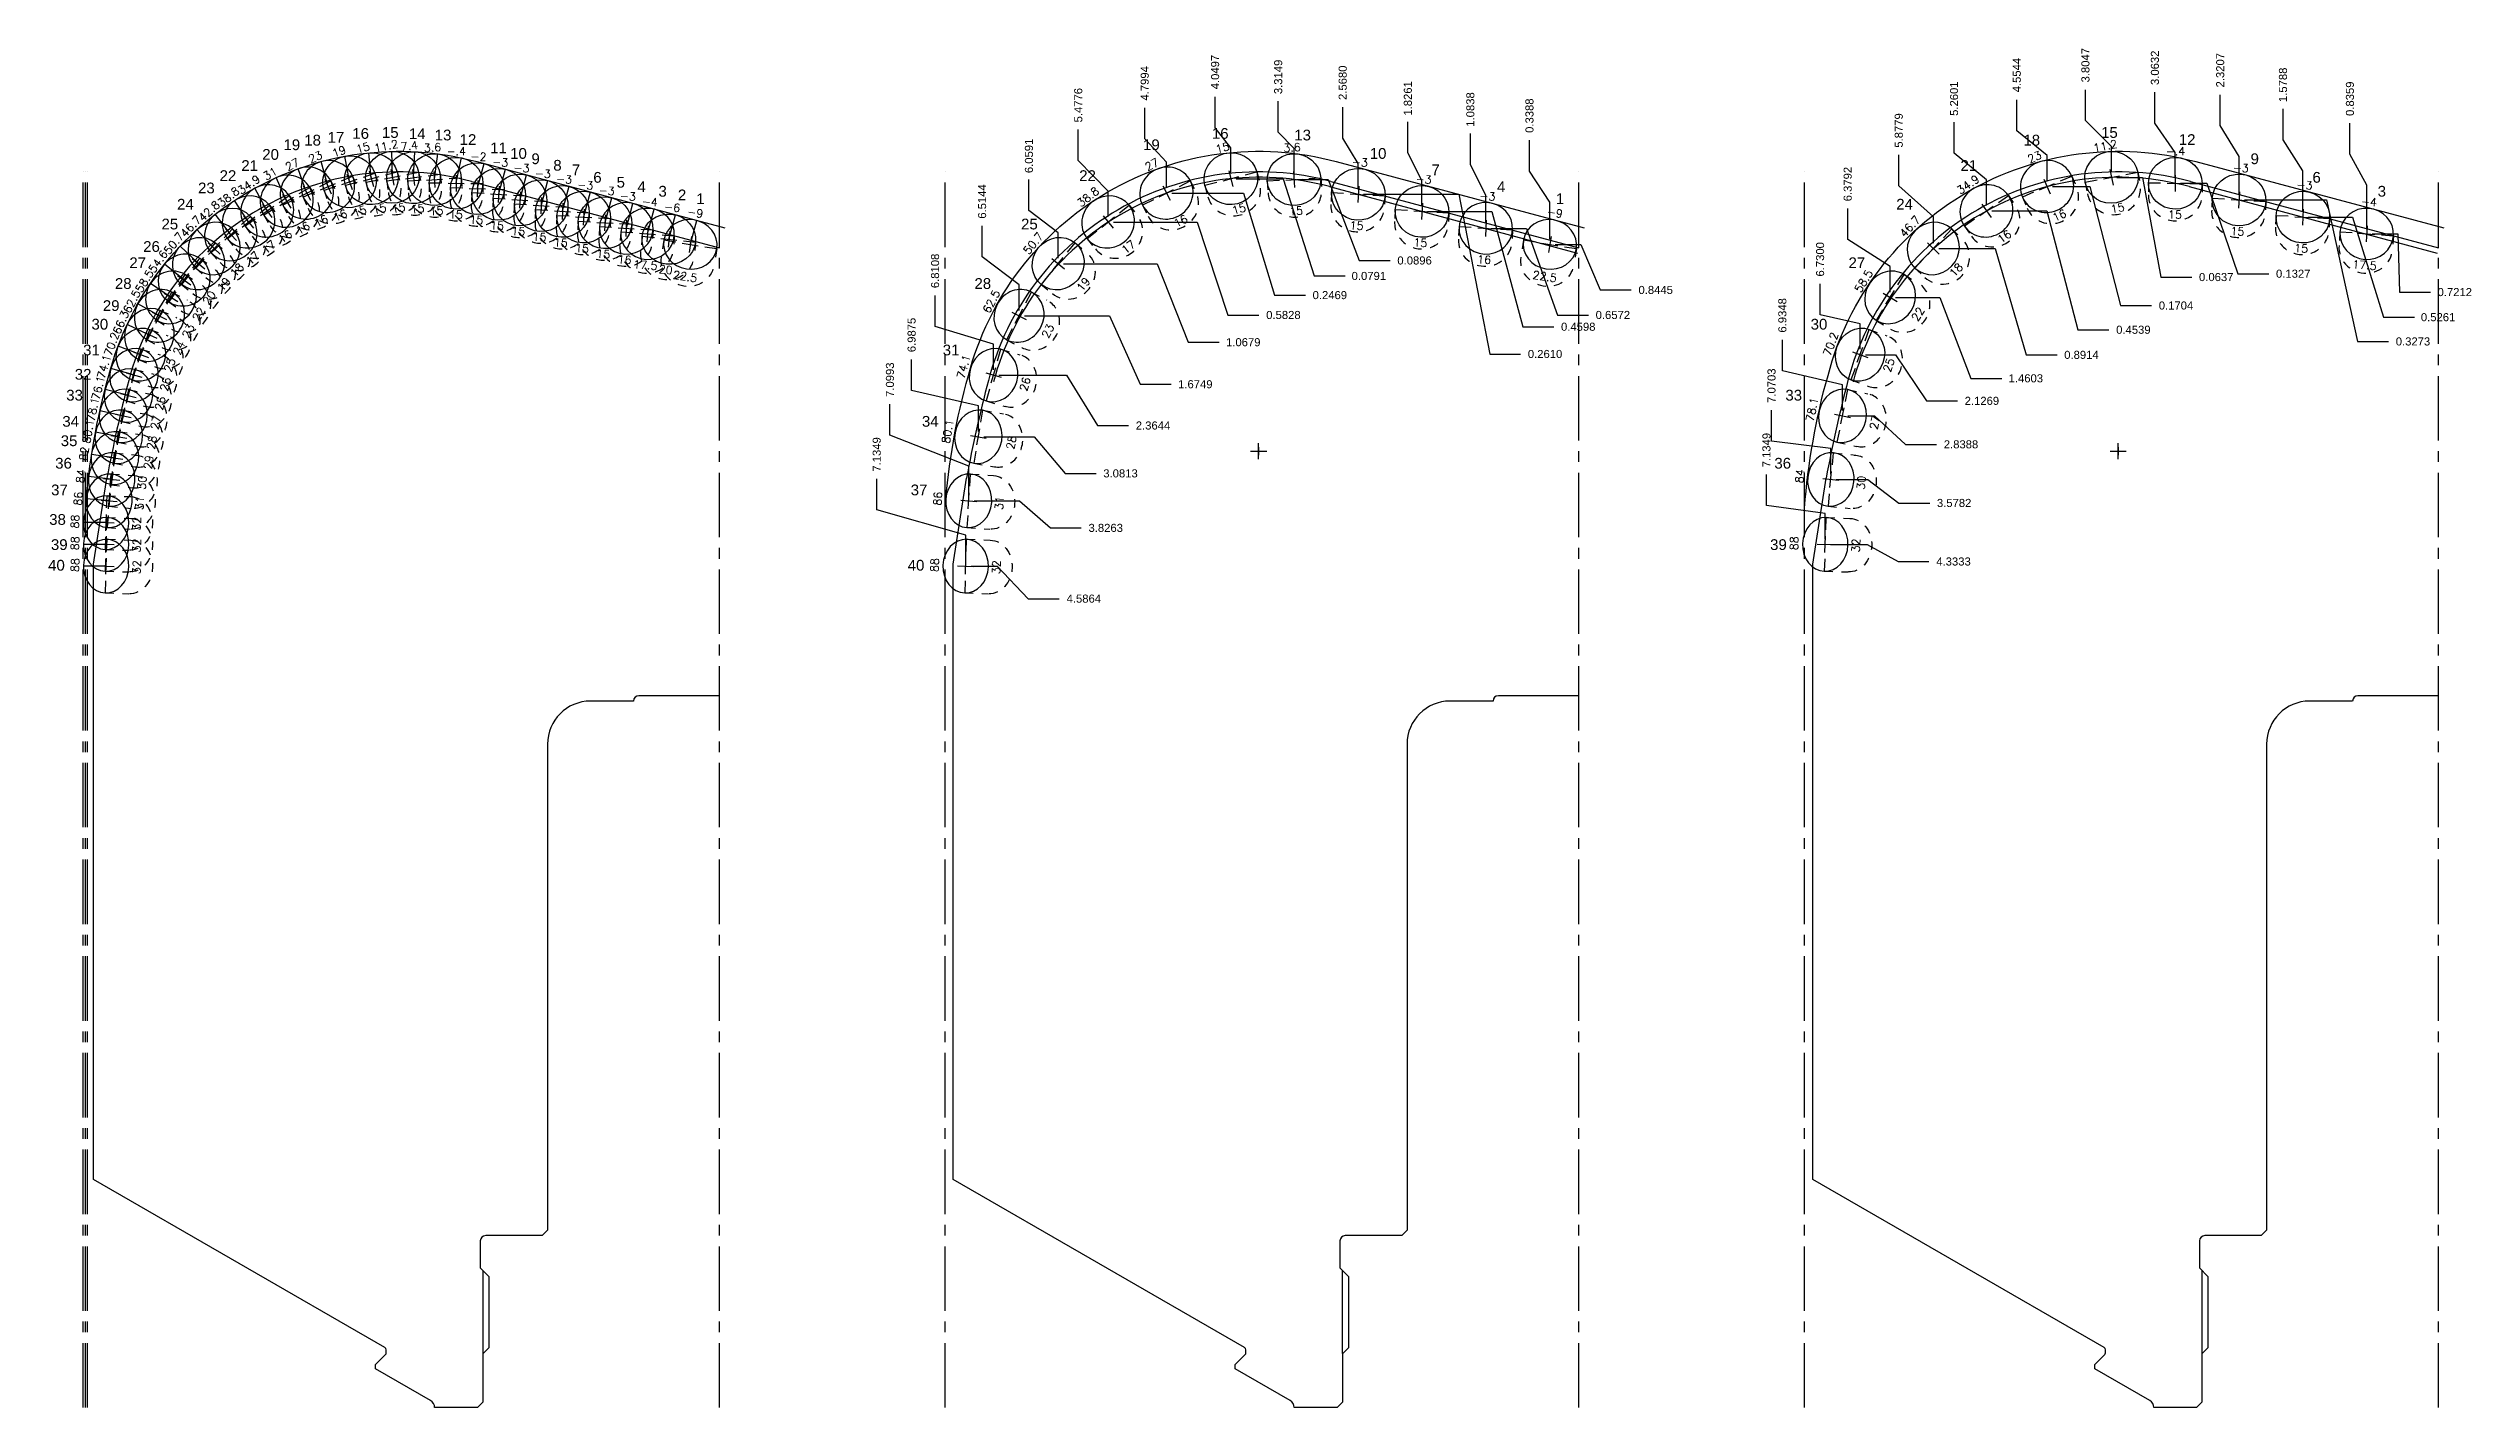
# Model space of a CAD drawing. Header units: inches. Extents: x 198.6 to 237.2, y -5.4 to 18.6.
# Drawn here: x 198.63 to 226.82, y 2.77 to 18.58 of the extents above; entities that cross this region are included whole.
import ezdxf
from ezdxf.enums import TextEntityAlignment as Align

# ---------------------------------------------------------------- set-up
doc = ezdxf.new("R2010")
doc.units = ezdxf.units.IN
doc.header["$MEASUREMENT"] = 0
doc.header["$PDMODE"] = 35
doc.linetypes.add('CENTER2', pattern=[1.125, 0.75, -0.125, 0.125, -0.125])
doc.linetypes.add('HIDDEN2', pattern=[0.1875, 0.125, -0.0625])
doc.layers.get('Defpoints').update_dxf_attribs({"color": 10})
for name, color, linetype, true_color in [('Blade_1', 30, 'Continuous', 0xff7f00), ('Blade_3', 7, 'Continuous', 0x00cc00), ('Blade_5', 7, 'Continuous', 0x0066cc)]:
    doc.layers.add(name, color=color, linetype=linetype, true_color=true_color)
doc.layers.add('CLine', color=5, linetype='CENTER2')
doc.styles.add('RomanS', font='romans')
doc.styles.get("Standard").update_dxf_attribs({"font": 'arial.ttf'})
doc.dimstyles.get("Standard").update_dxf_attribs({"dimtxt": 0.09375, "dimasz": 0.18, "dimexe": 0.18, "dimexo": 0.0625, "dimgap": 0.09, "dimtad": 0, "dimtih": 1, "dimtoh": 1, "dimdec": 4, "dimzin": 0, "dimdsep": 46, "dimtxsty": 'Standard', "dimcen": 0.09, "dimadec": 4, "dimazin": 0, "dimtfac": 1, "dimtdec": 4, "dimtofl": 0, "dimtmove": 0, "dimatfit": 3, "dimfxl": 1, "dimtolj": 1, "dimtzin": 0, "dimarcsym": 0})

msp = doc.modelspace()

# ---------------------------------------------------------------- texts
at = {"layer": 'Blade_1'}
for s, p in [('19', (201.36102, 17.39594)), ('16', (202.16205, 17.52761)), ('13', (203.12048, 17.50939)), ('19', (211.36102, 17.39594)), ('16', (212.16205, 17.52761)), ('13', (213.12048, 17.50939)), ('10', (203.99852, 17.29487)), ('7', (204.71626, 17.10486)), ('10', (213.99852, 17.29487)), ('7', (214.71626, 17.10486)), ('22', (200.61831, 17.03693)), ('4', (205.47915, 16.90773)), ('22', (210.61831, 17.03693)), ('4', (215.47915, 16.90773)), ('1', (206.16362, 16.7676)), ('1', (216.16362, 16.7676)), ('25', (199.94201, 16.47372)), ('25', (209.94201, 16.47372)), ('28', (199.39978, 15.78173)), ('28', (209.39978, 15.78173)), ('31', (199.03077, 15.00847)), ('31', (209.03077, 15.00847)), ('34', (198.78856, 14.1785)), ('34', (208.78856, 14.1785)), ('37', (198.65827, 13.38071)), ('37', (208.65827, 13.38071)), ('40', (198.62312, 12.50438)), ('40', (208.62312, 12.50438))]:
    msp.add_text(s, height=0.125, dxfattribs=at).set_placement(p)
at = {"layer": 'Blade_3'}
for s, p in [('18', (201.60316, 17.44955)), ('15', (202.50652, 17.53877)), ('12', (203.41048, 17.45642)), ('18', (221.60316, 17.44955)), ('15', (222.50652, 17.53877)), ('12', (223.41048, 17.45642)), ('21', (200.87077, 17.15425)), ('9', (204.24569, 17.23312)), ('21', (220.87077, 17.15425)), ('9', (224.24569, 17.23312)), ('6', (204.9658, 17.01699)), ('3', (205.72394, 16.85548)), ('6', (224.9658, 17.01699)), ('3', (225.72394, 16.85548)), ('24', (200.1232, 16.70441)), ('24', (220.1232, 16.70441)), ('27', (199.56792, 16.02314)), ('27', (219.56792, 16.02314)), ('30', (199.12767, 15.30863)), ('30', (219.12767, 15.30863)), ('33', (198.83377, 14.48279)), ('33', (218.83377, 14.48279)), ('36', (198.70555, 13.69121)), ('36', (218.70555, 13.69121)), ('39', (198.65591, 12.74461)), ('39', (218.65591, 12.74461))]:
    msp.add_text(s, height=0.125, dxfattribs=at).set_placement(p)
at = {"layer": 'Blade_5'}
for s, p in [('17', (201.87419, 17.48295)), ('14', (202.82037, 17.52431)), ('11', (203.76561, 17.359)), ('20', (201.11412, 17.28361)), ('8', (204.49999, 17.15711)), ('23', (200.36726, 16.89357)), ('5', (205.23674, 16.95998)), ('2', (205.94972, 16.81273)), ('26', (199.72909, 16.21229)), ('29', (199.25961, 15.52491)), ('32', (198.93338, 14.7255)), ('35', (198.77, 13.95252)), ('38', (198.63558, 13.03692))]:
    msp.add_text(s, height=0.125, dxfattribs=at).set_placement(p)

# ---------------------------------------------------------------- blocks, each defined once
blk = doc.blocks.new('CMark')
at = {"layer": 'CLine'}
for p, q in [((-0.094, 0), (0.094, 0)), ((0, 0.094), (0, -0.094))]:
    blk.add_line(p, q, dxfattribs=at)
blk = doc.blocks.new('1613@15')
for p, q in [((-0.17, 0), (-0.312, 0)), ((0.171, 0), (0.312, 0))]:
    blk.add_line(p, q)
at = {"color": 8, "linetype": 'HIDDEN2', "ltscale": 0.5}
blk.add_line((-0.312, 0), (-0.312, -0.135), dxfattribs=at)
at = {"color": 8, "linetype": 'HIDDEN2', "ltscale": 0.5, "flags": 128}
blk.add_lwpolyline([(0.312, 0), (0.312, -0.135)], dxfattribs=at)
blk.add_ellipse((0, 0), major_axis=(-0.312, 0), ratio=0.965926, start_param=-3.141592653589793, end_param=3.141592653589793)
at = {"color": 8, "linetype": 'HIDDEN2', "ltscale": 0.5}
blk.add_ellipse((0, -0.135), major_axis=(-0.312, 0), ratio=0.965926, start_param=0, end_param=3.141593, dxfattribs=at)
blk.add_blockref('CMark', (0, 0))
at = {"style": 'RomanS'}
blk.add_text('15', height=0.094, dxfattribs=at).set_placement((0, -0.364), align=Align.MIDDLE_CENTER)
blk.add_attdef('ANG', text='', height=0.094, dxfattribs=at).set_placement((0, 0.298), align=Align.BOTTOM_CENTER)
blk = doc.blocks.new('1613@16')
for p, q in [((-0.17, 0), (-0.312, 0)), ((0.171, 0), (0.312, 0))]:
    blk.add_line(p, q)
at = {"color": 8, "linetype": 'HIDDEN2', "ltscale": 0.5}
blk.add_line((-0.312, 0), (-0.312, -0.143), dxfattribs=at)
at = {"color": 8, "linetype": 'HIDDEN2', "ltscale": 0.5, "flags": 128}
blk.add_lwpolyline([(0.312, 0), (0.312, -0.143)], dxfattribs=at)
at = {"extrusion": (0, 0, -1)}
blk.add_ellipse((0, 0), major_axis=(-0.312, 0), ratio=0.961248, start_param=-3.141592653589793, end_param=3.141592653589793, dxfattribs=at)
at = {"color": 8, "linetype": 'HIDDEN2', "ltscale": 0.5}
blk.add_ellipse((0, -0.143), major_axis=(0.312, 0), ratio=0.953717, start_param=3.141593, end_param=6.283185, dxfattribs=at)
blk.add_blockref('CMark', (0, 0))
at = {"style": 'RomanS'}
blk.add_text('16', height=0.094, dxfattribs=at).set_placement((0, -0.364), align=Align.MIDDLE_CENTER)
blk.add_attdef('ANG', text='', height=0.094, dxfattribs=at).set_placement((0, 0.298), align=Align.BOTTOM_CENTER)
blk = doc.blocks.new('1613@22.5')
for p, q in [((-0.17, 0), (-0.312, 0)), ((0.171, 0), (0.312, 0))]:
    blk.add_line(p, q)
at = {"color": 8, "linetype": 'HIDDEN2', "ltscale": 0.5}
blk.add_line((-0.312, 0), (-0.312, -0.178), dxfattribs=at)
at = {"color": 8, "linetype": 'HIDDEN2', "ltscale": 0.5, "flags": 128}
blk.add_lwpolyline([(0.312, 0), (0.312, -0.178)], dxfattribs=at)
at = {"extrusion": (0, 0, -1)}
blk.add_ellipse((0, 0), major_axis=(-0.312, 0), ratio=0.92388, start_param=-3.141592653589793, end_param=3.141592653589793, dxfattribs=at)
at = {"color": 8, "linetype": 'HIDDEN2', "ltscale": 0.5}
blk.add_ellipse((0, -0.199), major_axis=(0.312, 0), ratio=0.92388, start_param=3.141593, end_param=6.283185, dxfattribs=at)
blk.add_blockref('CMark', (0, 0))
at = {"style": 'RomanS'}
blk.add_text('22.5', height=0.094, dxfattribs=at).set_placement((0, -0.377), align=Align.MIDDLE_CENTER)
blk.add_attdef('ANG', text='', height=0.094, dxfattribs=at).set_placement((0, 0.298), align=Align.BOTTOM_CENTER)
blk = doc.blocks.new('1613@20')
for p, q in [((-0.17, 0), (-0.312, 0)), ((0.171, 0), (0.312, 0))]:
    blk.add_line(p, q)
at = {"color": 8, "linetype": 'HIDDEN2', "ltscale": 0.5}
blk.add_line((-0.312, 0), (-0.312, -0.178), dxfattribs=at)
at = {"color": 8, "linetype": 'HIDDEN2', "ltscale": 0.5, "flags": 128}
blk.add_lwpolyline([(0.312, 0), (0.312, -0.178)], dxfattribs=at)
blk.add_ellipse((0, 0), major_axis=(-0.312, 0), ratio=0.939693, start_param=-3.141592653589793, end_param=3.141592653589793)
at = {"color": 8, "linetype": 'HIDDEN2', "ltscale": 0.5}
blk.add_ellipse((0, -0.178), major_axis=(-0.312, 0), ratio=0.939693, start_param=0, end_param=3.141593, dxfattribs=at)
blk.add_blockref('CMark', (0, 0))
at = {"style": 'RomanS'}
blk.add_text('20', height=0.094, dxfattribs=at).set_placement((0, -0.356), align=Align.MIDDLE_CENTER)
blk.add_attdef('ANG', text='', height=0.094, dxfattribs=at).set_placement((0, 0.298), align=Align.BOTTOM_CENTER)
blk = doc.blocks.new('1613@17.5')
for p, q in [((-0.17, 0), (-0.312, 0)), ((0.171, 0), (0.312, 0))]:
    blk.add_line(p, q)
at = {"color": 8, "linetype": 'HIDDEN2', "ltscale": 0.5}
blk.add_line((-0.312, 0), (-0.312, -0.159), dxfattribs=at)
at = {"color": 8, "linetype": 'HIDDEN2', "ltscale": 0.5, "flags": 128}
blk.add_lwpolyline([(0.312, 0), (0.312, -0.159)], dxfattribs=at)
at = {"extrusion": (0, 0, -1)}
blk.add_ellipse((0, 0), major_axis=(-0.312, 0), ratio=0.953717, start_param=-3.141592653589793, end_param=3.141592653589793, dxfattribs=at)
at = {"color": 8, "linetype": 'HIDDEN2', "ltscale": 0.5}
blk.add_ellipse((0, -0.159), major_axis=(0.312, 0), ratio=0.953717, start_param=3.141593, end_param=6.283185, dxfattribs=at)
blk.add_blockref('CMark', (0, 0))
at = {"style": 'RomanS'}
blk.add_text('17.5', height=0.094, dxfattribs=at).set_placement((0, -0.364), align=Align.MIDDLE_CENTER)
blk.add_attdef('ANG', text='', height=0.094, dxfattribs=at).set_placement((0, 0.298), align=Align.BOTTOM_CENTER)
blk = doc.blocks.new('1613@17')
for p, q in [((-0.17, 0), (-0.313, 0)), ((0.171, 0), (0.312, 0))]:
    blk.add_line(p, q)
at = {"color": 8, "linetype": 'HIDDEN2', "ltscale": 0.5}
blk.add_line((-0.313, 0), (-0.313, -0.152), dxfattribs=at)
at = {"color": 8, "linetype": 'HIDDEN2', "ltscale": 0.5, "flags": 128}
blk.add_lwpolyline([(0.312, 0), (0.312, -0.152)], dxfattribs=at)
blk.add_ellipse((0, 0), major_axis=(-0.312, 0), ratio=0.95632, start_param=3.141593, end_param=9.424778)
at = {"color": 8, "linetype": 'HIDDEN2', "ltscale": 0.5}
blk.add_ellipse((0, -0.152), major_axis=(-0.312, 0), ratio=0.95632, start_param=0, end_param=3.141593, dxfattribs=at)
blk.add_blockref('CMark', (0, 0))
at = {"style": 'RomanS'}
blk.add_text('17', height=0.094, dxfattribs=at).set_placement((0.001, -0.373), align=Align.MIDDLE_CENTER)
blk.add_attdef('ANG', text='', height=0.094, dxfattribs=at).set_placement((0, 0.298), align=Align.BOTTOM_CENTER)
blk = doc.blocks.new('1613@18')
for p, q in [((-0.17, 0), (-0.312, 0)), ((0.171, 0), (0.312, 0))]:
    blk.add_line(p, q)
at = {"color": 8, "linetype": 'HIDDEN2', "ltscale": 0.5}
blk.add_line((-0.312, 0), (-0.312, -0.159), dxfattribs=at)
at = {"color": 8, "linetype": 'HIDDEN2', "ltscale": 0.5, "flags": 128}
blk.add_lwpolyline([(0.312, 0), (0.312, -0.159)], dxfattribs=at)
at = {"extrusion": (0, 0, -1)}
blk.add_ellipse((0, 0), major_axis=(-0.312, 0), ratio=0.95104, start_param=-3.141592653589793, end_param=3.141592653589793, dxfattribs=at)
at = {"color": 8, "linetype": 'HIDDEN2', "ltscale": 0.5}
blk.add_ellipse((0, -0.161), major_axis=(0.312, 0), ratio=0.953717, start_param=3.141593, end_param=6.283185, dxfattribs=at)
blk.add_blockref('CMark', (0, 0))
at = {"style": 'RomanS'}
blk.add_text('18', height=0.094, dxfattribs=at).set_placement((0, -0.364), align=Align.MIDDLE_CENTER)
blk.add_attdef('ANG', text='', height=0.094, dxfattribs=at).set_placement((0, 0.298), align=Align.BOTTOM_CENTER)
blk = doc.blocks.new('1613@19')
for p, q in [((-0.17, 0), (-0.313, 0)), ((0.171, 0), (0.312, 0))]:
    blk.add_line(p, q)
at = {"color": 8, "linetype": 'HIDDEN2', "ltscale": 0.5}
blk.add_line((-0.313, 0), (-0.313, -0.169), dxfattribs=at)
at = {"color": 8, "linetype": 'HIDDEN2', "ltscale": 0.5, "flags": 128}
blk.add_lwpolyline([(0.312, 0), (0.312, -0.169)], dxfattribs=at)
at = {"extrusion": (0, 0, -1)}
blk.add_ellipse((0, 0), major_axis=(-0.312, 0), ratio=0.945519, start_param=3.141593, end_param=9.424778, dxfattribs=at)
at = {"color": 8, "linetype": 'HIDDEN2', "ltscale": 0.5}
blk.add_ellipse((0, -0.169), major_axis=(0.312, 0), ratio=0.945519, start_param=3.141593, end_param=6.283185, dxfattribs=at)
blk.add_blockref('CMark', (0, 0))
at = {"style": 'RomanS'}
blk.add_text('19', height=0.094, dxfattribs=at).set_placement((0, -0.379), align=Align.MIDDLE_CENTER)
blk.add_attdef('ANG', text='', height=0.094, dxfattribs=at).set_placement((0, 0.298), align=Align.BOTTOM_CENTER)
blk = doc.blocks.new('1613@22')
for p, q in [((-0.17, 0), (-0.313, 0)), ((0.171, 0), (0.312, 0))]:
    blk.add_line(p, q)
at = {"color": 8, "linetype": 'HIDDEN2', "ltscale": 0.5}
blk.add_line((-0.313, 0), (-0.313, -0.195), dxfattribs=at)
at = {"color": 8, "linetype": 'HIDDEN2', "ltscale": 0.5, "flags": 128}
blk.add_lwpolyline([(0.312, 0), (0.312, -0.195)], dxfattribs=at)
blk.add_ellipse((0, 0), major_axis=(-0.312, 0), ratio=0.927168, start_param=3.141593, end_param=9.424778)
at = {"color": 8, "linetype": 'HIDDEN2', "ltscale": 0.5}
blk.add_ellipse((0, -0.195), major_axis=(-0.312, 0), ratio=0.927168, start_param=0, end_param=3.141593, dxfattribs=at)
blk.add_blockref('CMark', (0, 0))
at = {"style": 'RomanS'}
blk.add_text('22', height=0.094, dxfattribs=at).set_placement((0.003, -0.376), align=Align.MIDDLE_CENTER)
blk.add_attdef('ANG', text='', height=0.094, dxfattribs=at).set_placement((0, 0.287), align=Align.BOTTOM_CENTER)
blk = doc.blocks.new('1613@23')
for p, q in [((-0.17, 0), (-0.313, 0)), ((0.171, 0), (0.312, 0))]:
    blk.add_line(p, q)
at = {"color": 8, "linetype": 'HIDDEN2', "ltscale": 0.5}
blk.add_line((-0.313, 0), (-0.313, -0.203), dxfattribs=at)
at = {"color": 8, "linetype": 'HIDDEN2', "ltscale": 0.5, "flags": 128}
blk.add_lwpolyline([(0.312, 0), (0.312, -0.203)], dxfattribs=at)
blk.add_ellipse((0, 0), major_axis=(-0.312, 0), ratio=0.920512, start_param=3.141593, end_param=9.424778)
at = {"color": 8, "linetype": 'HIDDEN2', "ltscale": 0.5}
blk.add_ellipse((0, -0.203), major_axis=(-0.312, 0), ratio=0.920512, start_param=0, end_param=3.141593, dxfattribs=at)
blk.add_blockref('CMark', (0, 0))
at = {"style": 'RomanS'}
blk.add_text('23', height=0.094, dxfattribs=at).set_placement((-0.001, -0.379), align=Align.MIDDLE_CENTER)
blk.add_attdef('ANG', text='', height=0.094, dxfattribs=at).set_placement((0, 0.287), align=Align.BOTTOM_CENTER)
blk = doc.blocks.new('1613@24')
for p, q in [((-0.17, 0), (-0.313, 0)), ((0.171, 0), (0.312, 0))]:
    blk.add_line(p, q)
at = {"color": 8, "linetype": 'HIDDEN2', "ltscale": 0.5}
blk.add_line((-0.313, 0), (-0.313, -0.212), dxfattribs=at)
at = {"color": 8, "linetype": 'HIDDEN2', "ltscale": 0.5, "flags": 128}
blk.add_lwpolyline([(0.312, 0), (0.312, -0.212)], dxfattribs=at)
blk.add_ellipse((0, 0), major_axis=(-0.312, 0), ratio=0.913536, start_param=3.141593, end_param=9.424778)
at = {"color": 8, "linetype": 'HIDDEN2', "ltscale": 0.5}
blk.add_ellipse((0, -0.212), major_axis=(-0.312, 0), ratio=0.910656, start_param=0, end_param=3.141593, dxfattribs=at)
blk.add_blockref('CMark', (0, 0))
at = {"style": 'RomanS'}
blk.add_text('24', height=0.094, dxfattribs=at).set_placement((0, -0.376), align=Align.MIDDLE_CENTER)
blk.add_attdef('ANG', text='', height=0.094, dxfattribs=at).set_placement((0, 0.287), align=Align.BOTTOM_CENTER)
blk = doc.blocks.new('1613@25')
for p, q in [((-0.17, 0), (-0.312, 0)), ((0.171, 0), (0.312, 0))]:
    blk.add_line(p, q)
at = {"color": 8, "linetype": 'HIDDEN2', "ltscale": 0.5}
blk.add_line((-0.312, 0), (-0.312, -0.22), dxfattribs=at)
at = {"color": 8, "linetype": 'HIDDEN2', "ltscale": 0.5, "flags": 128}
blk.add_lwpolyline([(0.312, 0), (0.312, -0.22)], dxfattribs=at)
blk.add_ellipse((0, 0), major_axis=(-0.312, 0), ratio=0.906308, start_param=-3.141592653589793, end_param=3.141592653589793)
at = {"color": 8, "linetype": 'HIDDEN2', "ltscale": 0.5}
blk.add_ellipse((0, -0.22), major_axis=(-0.312, 0), ratio=0.906308, start_param=0, end_param=3.141593, dxfattribs=at)
blk.add_blockref('CMark', (0, 0))
at = {"style": 'RomanS'}
blk.add_text('25', height=0.094, dxfattribs=at).set_placement((0, -0.356), align=Align.MIDDLE_CENTER)
blk.add_attdef('ANG', text='', height=0.094, dxfattribs=at).set_placement((0, 0.287), align=Align.BOTTOM_CENTER)
blk = doc.blocks.new('1613@26')
for p, q in [((-0.17, 0), (-0.313, 0)), ((0.171, 0), (0.312, 0))]:
    blk.add_line(p, q)
at = {"color": 8, "linetype": 'HIDDEN2', "ltscale": 0.5}
blk.add_line((-0.313, 0), (-0.313, -0.228), dxfattribs=at)
at = {"color": 8, "linetype": 'HIDDEN2', "ltscale": 0.5, "flags": 128}
blk.add_lwpolyline([(0.312, 0), (0.312, -0.228)], dxfattribs=at)
blk.add_ellipse((0, 0), major_axis=(-0.312, 0), ratio=0.898784, start_param=3.141593, end_param=9.424778)
at = {"color": 8, "linetype": 'HIDDEN2', "ltscale": 0.5}
blk.add_ellipse((0, -0.228), major_axis=(-0.312, 0), ratio=0.898784, start_param=0, end_param=3.141593, dxfattribs=at)
blk.add_blockref('CMark', (0, 0))
at = {"style": 'RomanS'}
blk.add_text('26', height=0.094, dxfattribs=at).set_placement((0, -0.381), align=Align.MIDDLE_CENTER)
blk.add_attdef('ANG', text='', height=0.094, dxfattribs=at).set_placement((0, 0.287), align=Align.BOTTOM_CENTER)
blk = doc.blocks.new('1613@27')
for p, q in [((-0.17, 0), (-0.313, 0)), ((0.171, 0), (0.312, 0))]:
    blk.add_line(p, q)
at = {"color": 8, "linetype": 'HIDDEN2', "ltscale": 0.5}
blk.add_line((-0.313, 0), (-0.313, -0.236), dxfattribs=at)
at = {"color": 8, "linetype": 'HIDDEN2', "ltscale": 0.5, "flags": 128}
blk.add_lwpolyline([(0.312, 0), (0.312, -0.236)], dxfattribs=at)
blk.add_ellipse((0, 0), major_axis=(-0.312, 0), ratio=0.891008, start_param=3.141593, end_param=9.424778)
at = {"color": 8, "linetype": 'HIDDEN2', "ltscale": 0.5}
blk.add_ellipse((0, -0.236), major_axis=(-0.312, 0), ratio=0.891008, start_param=0, end_param=3.141593, dxfattribs=at)
blk.add_blockref('CMark', (0, 0))
at = {"style": 'RomanS'}
blk.add_text('27', height=0.094, dxfattribs=at).set_placement((0.003, -0.384), align=Align.MIDDLE_CENTER)
blk.add_attdef('ANG', text='', height=0.094, dxfattribs=at).set_placement((0, 0.287), align=Align.BOTTOM_CENTER)
blk = doc.blocks.new('1613@28')
for p, q in [((-0.17, 0), (-0.313, 0)), ((0.171, 0), (0.312, 0))]:
    blk.add_line(p, q)
at = {"color": 8, "linetype": 'HIDDEN2', "ltscale": 0.5}
blk.add_line((-0.313, 0), (-0.313, -0.244), dxfattribs=at)
at = {"color": 8, "linetype": 'HIDDEN2', "ltscale": 0.5, "flags": 128}
blk.add_lwpolyline([(0.312, 0), (0.312, -0.244)], dxfattribs=at)
blk.add_ellipse((0, 0), major_axis=(-0.312, 0), ratio=0.882944, start_param=3.141593, end_param=9.424778)
at = {"color": 8, "linetype": 'HIDDEN2', "ltscale": 0.5}
blk.add_ellipse((0, -0.244), major_axis=(-0.312, 0), ratio=0.882944, start_param=0, end_param=3.141593, dxfattribs=at)
blk.add_blockref('CMark', (0, 0))
at = {"style": 'RomanS'}
blk.add_text('28', height=0.094, dxfattribs=at).set_placement((0, -0.389), align=Align.MIDDLE_CENTER)
blk.add_attdef('ANG', text='', height=0.094, dxfattribs=at).set_placement((0, 0.287), align=Align.BOTTOM_CENTER)
blk = doc.blocks.new('1613@29')
for p, q in [((-0.17, 0), (-0.313, 0)), ((0.171, 0), (0.312, 0))]:
    blk.add_line(p, q)
at = {"color": 8, "linetype": 'HIDDEN2', "ltscale": 0.5}
blk.add_line((-0.313, 0), (-0.313, -0.252), dxfattribs=at)
at = {"color": 8, "linetype": 'HIDDEN2', "ltscale": 0.5, "flags": 128}
blk.add_lwpolyline([(0.312, 0), (0.312, -0.252)], dxfattribs=at)
blk.add_ellipse((0, 0), major_axis=(-0.312, 0), ratio=0.874624, start_param=3.141593, end_param=9.424778)
at = {"color": 8, "linetype": 'HIDDEN2', "ltscale": 0.5}
blk.add_ellipse((0, -0.252), major_axis=(-0.312, 0), ratio=0.874624, start_param=0, end_param=3.141593, dxfattribs=at)
blk.add_blockref('CMark', (0, 0))
at = {"style": 'RomanS'}
blk.add_text('29', height=0.094, dxfattribs=at).set_placement((0.006, -0.395), align=Align.MIDDLE_CENTER)
blk.add_attdef('ANG', text='', height=0.094, dxfattribs=at).set_placement((0, 0.287), align=Align.BOTTOM_CENTER)
blk = doc.blocks.new('1613@30')
for p, q in [((-0.17, 0), (-0.312, 0)), ((0.171, 0), (0.312, 0))]:
    blk.add_line(p, q)
at = {"color": 8, "linetype": 'HIDDEN2', "ltscale": 0.5}
blk.add_line((-0.312, 0), (-0.312, -0.26), dxfattribs=at)
at = {"color": 8, "linetype": 'HIDDEN2', "ltscale": 0.5, "flags": 128}
blk.add_lwpolyline([(0.312, 0), (0.312, -0.26)], dxfattribs=at)
at = {"extrusion": (0, 0, -1)}
blk.add_ellipse((0, 0), major_axis=(-0.312, 0), ratio=0.866025, start_param=-3.141592653589793, end_param=3.141592653589793, dxfattribs=at)
at = {"color": 8, "linetype": 'HIDDEN2', "ltscale": 0.5, "extrusion": (0, 0, -1)}
blk.add_ellipse((0, -0.26), major_axis=(-0.312, 0), ratio=0.866025, start_param=3.068877, end_param=6.355901, dxfattribs=at)
blk.add_blockref('CMark', (0, 0))
at = {"style": 'RomanS'}
blk.add_text('30', height=0.094, dxfattribs=at).set_placement((0, -0.356), align=Align.MIDDLE_CENTER)
blk.add_attdef('ANG', text='', height=0.094, dxfattribs=at).set_placement((0, 0.287), align=Align.BOTTOM_CENTER)
blk = doc.blocks.new('1613@31')
for p, q in [((-0.17, 0), (-0.312, 0)), ((0.171, 0), (0.312, 0))]:
    blk.add_line(p, q)
at = {"color": 8, "linetype": 'HIDDEN2', "ltscale": 0.5}
blk.add_line((-0.312, 0), (-0.312, -0.268), dxfattribs=at)
at = {"color": 8, "linetype": 'HIDDEN2', "ltscale": 0.5, "flags": 128}
blk.add_lwpolyline([(0.312, 0), (0.312, -0.268)], dxfattribs=at)
at = {"extrusion": (0, 0, -1)}
blk.add_ellipse((0, 0), major_axis=(-0.312, 0), ratio=0.85728, start_param=3.141593, end_param=9.424778, dxfattribs=at)
at = {"color": 8, "linetype": 'HIDDEN2', "ltscale": 0.5, "extrusion": (0, 0, -1)}
blk.add_ellipse((0, -0.268), major_axis=(-0.312, 0), ratio=0.85728, start_param=3.141593, end_param=6.283185, dxfattribs=at)
blk.add_blockref('CMark', (0, 0))
at = {"style": 'RomanS'}
blk.add_text('31', height=0.094, dxfattribs=at).set_placement((0, -0.356), align=Align.MIDDLE_CENTER)
blk.add_attdef('ANG', text='', height=0.094, dxfattribs=at).set_placement((0, 0.287), align=Align.BOTTOM_CENTER)
blk = doc.blocks.new('1613@32')
for p, q in [((-0.17, 0), (-0.312, 0)), ((0.171, 0), (0.312, 0))]:
    blk.add_line(p, q)
at = {"color": 8, "linetype": 'HIDDEN2', "ltscale": 0.5}
blk.add_line((-0.312, 0), (-0.312, -0.276), dxfattribs=at)
at = {"color": 8, "linetype": 'HIDDEN2', "ltscale": 0.5, "flags": 128}
blk.add_lwpolyline([(0.312, 0), (0.312, -0.276)], dxfattribs=at)
at = {"extrusion": (0, 0, -1)}
blk.add_ellipse((0, 0), major_axis=(-0.312, 0), ratio=0.848, start_param=3.141593, end_param=9.424778, dxfattribs=at)
at = {"color": 8, "linetype": 'HIDDEN2', "ltscale": 0.5, "extrusion": (0, 0, -1)}
blk.add_ellipse((0, -0.276), major_axis=(-0.312, 0), ratio=0.848, start_param=3.141593, end_param=6.283185, dxfattribs=at)
blk.add_blockref('CMark', (0, 0))
at = {"style": 'RomanS'}
blk.add_text('32', height=0.094, dxfattribs=at).set_placement((0, -0.356), align=Align.MIDDLE_CENTER)
blk.add_attdef('ANG', text='', height=0.094, dxfattribs=at).set_placement((0, 0.287), align=Align.BOTTOM_CENTER)
blk = doc.blocks.new('*D71')
at = {"layer": 'Blade_1', "color": 0, "lineweight": -2, "transparency": 16777216}
for p, q in [((215.857, 17.152), (215.857, 17.512)), ((216.094, 16.792), (215.857, 17.152)), ((216.094, 16.361), (216.094, 16.792))]:
    blk.add_line(p, q, dxfattribs=at)
at = {"layer": 'Defpoints', "color": 0, "transparency": 16777216}
for p in [(215.857, 17.512), (216.433, 17.143), (216.094, 16.299)]:
    blk.add_point(p, dxfattribs=at)
at = {"layer": 'Blade_1', "color": 0, "transparency": 16777216, "insert": (215.857, 17.797), "char_height": 0.0938, "attachment_point": 5, "rotation": 90}
blk.add_mtext('\\A1;0.3388', dxfattribs=at)
blk = doc.blocks.new('*D72')
at = {"layer": 'Blade_1', "color": 0, "lineweight": -2, "transparency": 16777216}
for p, q in [((215.169, 17.229), (215.169, 17.589)), ((215.349, 16.869), (215.169, 17.229)), ((215.349, 16.548), (215.349, 16.869))]:
    blk.add_line(p, q, dxfattribs=at)
at = {"layer": 'Defpoints', "color": 0, "transparency": 16777216}
for p in [(215.169, 17.589), (216.433, 17.143), (215.349, 16.486)]:
    blk.add_point(p, dxfattribs=at)
at = {"layer": 'Blade_1', "color": 0, "transparency": 16777216, "insert": (215.169, 17.869), "char_height": 0.0938, "attachment_point": 5, "rotation": 90}
blk.add_mtext('\\A1;1.0838', dxfattribs=at)
blk = doc.blocks.new('*D73')
at = {"layer": 'Blade_1', "color": 0, "lineweight": -2, "transparency": 16777216}
for p, q in [((214.442, 17.366), (214.442, 17.726)), ((214.606, 17.043), (214.442, 17.366)), ((214.606, 16.746), (214.606, 17.043))]:
    blk.add_line(p, q, dxfattribs=at)
at = {"layer": 'Defpoints', "color": 0, "transparency": 16777216}
for p in [(214.442, 17.726), (216.433, 17.143), (214.606, 16.683)]:
    blk.add_point(p, dxfattribs=at)
at = {"layer": 'Blade_1', "color": 0, "transparency": 16777216, "insert": (214.442, 17.998), "char_height": 0.0938, "attachment_point": 5, "rotation": 90}
blk.add_mtext('\\A1;1.8261', dxfattribs=at)
blk = doc.blocks.new('*D74')
at = {"layer": 'Blade_1', "color": 0, "lineweight": -2, "transparency": 16777216}
for p, q in [((213.684, 17.535), (213.684, 17.895)), ((213.865, 17.242), (213.684, 17.535)), ((213.865, 16.945), (213.865, 17.242))]:
    blk.add_line(p, q, dxfattribs=at)
at = {"layer": 'Defpoints', "color": 0, "transparency": 16777216}
for p in [(213.684, 17.895), (216.433, 17.143), (213.865, 16.882)]:
    blk.add_point(p, dxfattribs=at)
at = {"layer": 'Blade_1', "color": 0, "transparency": 16777216, "insert": (213.684, 18.18), "char_height": 0.0938, "attachment_point": 5, "rotation": 90}
blk.add_mtext('\\A1;2.5680', dxfattribs=at)
blk = doc.blocks.new('*D75')
at = {"layer": 'Blade_1', "color": 0, "lineweight": -2, "transparency": 16777216}
for p, q in [((212.934, 17.604), (212.934, 17.964)), ((213.118, 17.414), (212.934, 17.604)), ((213.118, 17.116), (213.118, 17.414))]:
    blk.add_line(p, q, dxfattribs=at)
at = {"layer": 'Defpoints', "color": 0, "transparency": 16777216}
for p in [(212.934, 17.964), (213.118, 17.054), (216.433, 17.143)]:
    blk.add_point(p, dxfattribs=at)
at = {"layer": 'Blade_1', "color": 0, "transparency": 16777216, "insert": (212.934, 18.248), "char_height": 0.0938, "attachment_point": 5, "rotation": 90}
blk.add_mtext('\\A1;3.3149', dxfattribs=at)
blk = doc.blocks.new('*D76')
at = {"layer": 'Blade_1', "color": 0, "lineweight": -2, "transparency": 16777216}
for p, q in [((212.2, 17.657), (212.2, 18.017)), ((212.383, 17.424), (212.2, 17.657)), ((212.383, 17.127), (212.383, 17.424))]:
    blk.add_line(p, q, dxfattribs=at)
at = {"layer": 'Defpoints', "color": 0, "transparency": 16777216}
for p in [(212.2, 18.017), (212.383, 17.064), (216.433, 17.143)]:
    blk.add_point(p, dxfattribs=at)
at = {"layer": 'Blade_1', "color": 0, "transparency": 16777216, "insert": (212.2, 18.304), "char_height": 0.0938, "attachment_point": 5, "rotation": 90}
blk.add_mtext('\\A1;4.0497', dxfattribs=at)
blk = doc.blocks.new('*D77')
at = {"layer": 'Blade_1', "color": 0, "lineweight": -2, "transparency": 16777216}
for p, q in [((211.381, 17.527), (211.381, 17.887)), ((211.633, 17.256), (211.381, 17.527)), ((211.633, 16.959), (211.633, 17.256))]:
    blk.add_line(p, q, dxfattribs=at)
at = {"layer": 'Defpoints', "color": 0, "transparency": 16777216}
for p in [(211.381, 17.887), (216.433, 17.143), (211.633, 16.896)]:
    blk.add_point(p, dxfattribs=at)
at = {"layer": 'Blade_1', "color": 0, "transparency": 16777216, "insert": (211.381, 18.173), "char_height": 0.0938, "attachment_point": 5, "rotation": 90}
blk.add_mtext('\\A1;4.7994', dxfattribs=at)
blk = doc.blocks.new('*D78')
at = {"layer": 'Blade_1', "color": 0, "lineweight": -2, "transparency": 16777216}
for p, q in [((210.608, 17.275), (210.608, 17.635)), ((210.955, 16.92), (210.608, 17.275)), ((210.955, 16.623), (210.955, 16.92))]:
    blk.add_line(p, q, dxfattribs=at)
at = {"layer": 'Defpoints', "color": 0, "transparency": 16777216}
for p in [(210.608, 17.635), (216.433, 17.143), (210.955, 16.56)]:
    blk.add_point(p, dxfattribs=at)
at = {"layer": 'Blade_1', "color": 0, "transparency": 16777216, "insert": (210.608, 17.919), "char_height": 0.0938, "attachment_point": 5, "rotation": 90}
blk.add_mtext('\\A1;5.4776', dxfattribs=at)
blk = doc.blocks.new('*D79')
at = {"layer": 'Blade_1', "color": 0, "lineweight": -2, "transparency": 16777216}
for p, q in [((210.034, 16.693), (210.034, 17.053)), ((210.373, 16.435), (210.034, 16.693)), ((210.373, 16.138), (210.373, 16.435))]:
    blk.add_line(p, q, dxfattribs=at)
at = {"layer": 'Defpoints', "color": 0, "transparency": 16777216}
for p in [(210.034, 17.053), (216.433, 17.143), (210.373, 16.075)]:
    blk.add_point(p, dxfattribs=at)
at = {"layer": 'Blade_1', "color": 0, "transparency": 16777216, "insert": (210.034, 17.329), "char_height": 0.0938, "attachment_point": 5, "rotation": 90}
blk.add_mtext('\\A1;6.0591', dxfattribs=at)
blk = doc.blocks.new('*D80')
at = {"layer": 'Blade_1', "color": 0, "lineweight": -2, "transparency": 16777216}
for p, q in [((209.489, 16.155), (209.489, 16.515)), ((209.918, 15.828), (209.489, 16.155)), ((209.918, 15.531), (209.918, 15.828))]:
    blk.add_line(p, q, dxfattribs=at)
at = {"layer": 'Defpoints', "color": 0, "transparency": 16777216}
for p in [(216.433, 17.143), (209.489, 16.515), (209.918, 15.468)]:
    blk.add_point(p, dxfattribs=at)
at = {"layer": 'Blade_1', "color": 0, "transparency": 16777216, "insert": (209.489, 16.799), "char_height": 0.0938, "attachment_point": 5, "rotation": 90}
blk.add_mtext('\\A1;6.5144', dxfattribs=at)
blk = doc.blocks.new('*D81')
at = {"layer": 'Blade_1', "color": 0, "lineweight": -2, "transparency": 16777216}
for p, q in [((208.942, 15.346), (208.942, 15.706)), ((209.622, 15.139), (208.942, 15.346)), ((209.622, 14.841), (209.622, 15.139))]:
    blk.add_line(p, q, dxfattribs=at)
at = {"layer": 'Defpoints', "color": 0, "transparency": 16777216}
for p in [(216.433, 17.143), (208.942, 15.706), (209.622, 14.779)]:
    blk.add_point(p, dxfattribs=at)
at = {"layer": 'Blade_1', "color": 0, "transparency": 16777216, "insert": (208.942, 15.991), "char_height": 0.0938, "attachment_point": 5, "rotation": 90}
blk.add_mtext('\\A1;6.8108', dxfattribs=at)
blk = doc.blocks.new('*D82')
at = {"layer": 'Blade_1', "color": 0, "lineweight": -2, "transparency": 16777216}
for p, q in [((208.669, 14.601), (208.669, 14.961)), ((209.445, 14.422), (208.669, 14.601)), ((209.445, 14.124), (209.445, 14.422))]:
    blk.add_line(p, q, dxfattribs=at)
at = {"layer": 'Defpoints', "color": 0, "transparency": 16777216}
for p in [(216.433, 17.143), (208.669, 14.961), (209.445, 14.062)]:
    blk.add_point(p, dxfattribs=at)
at = {"layer": 'Blade_1', "color": 0, "transparency": 16777216, "insert": (208.669, 15.246), "char_height": 0.0938, "attachment_point": 5, "rotation": 90}
blk.add_mtext('\\A1;6.9875', dxfattribs=at)
blk = doc.blocks.new('*D83')
at = {"layer": 'Blade_1', "color": 0, "lineweight": -2, "transparency": 16777216}
for p, q in [((208.417, 14.081), (208.417, 14.441)), ((209.333, 13.721), (208.417, 14.081)), ((209.333, 13.379), (209.333, 13.721))]:
    blk.add_line(p, q, dxfattribs=at)
at = {"layer": 'Defpoints', "color": 0, "transparency": 16777216}
for p in [(216.433, 17.143), (208.417, 14.441), (209.333, 13.317)]:
    blk.add_point(p, dxfattribs=at)
at = {"layer": 'Blade_1', "color": 0, "transparency": 16777216, "insert": (208.417, 14.725), "char_height": 0.0938, "attachment_point": 5, "rotation": 90}
blk.add_mtext('\\A1;7.0993', dxfattribs=at)
blk = doc.blocks.new('*D84')
at = {"layer": 'Blade_1', "color": 0, "lineweight": -2, "transparency": 16777216}
for p, q in [((208.263, 13.211), (208.263, 13.571)), ((209.298, 12.917), (208.263, 13.211)), ((209.298, 12.619), (209.298, 12.917))]:
    blk.add_line(p, q, dxfattribs=at)
at = {"layer": 'Defpoints', "color": 0, "transparency": 16777216}
for p in [(216.433, 17.143), (208.263, 13.571), (209.298, 12.557)]:
    blk.add_point(p, dxfattribs=at)
at = {"layer": 'Blade_1', "color": 0, "transparency": 16777216, "insert": (208.263, 13.856), "char_height": 0.0938, "attachment_point": 5, "rotation": 90}
blk.add_mtext('\\A1;7.1349', dxfattribs=at)
blk = doc.blocks.new('*D85')
at = {"layer": 'Blade_1', "color": 0, "lineweight": -2, "transparency": 16777216}
for p, q in [((216.156, 16.299), (216.454, 16.299)), ((216.454, 16.299), (216.68, 15.769)), ((216.68, 15.769), (217.04, 15.769))]:
    blk.add_line(p, q, dxfattribs=at)
at = {"layer": 'Defpoints', "color": 0, "transparency": 16777216}
for p in [(216.433, 17.143), (216.094, 16.299), (217.04, 15.769)]:
    blk.add_point(p, dxfattribs=at)
at = {"layer": 'Blade_1', "color": 0, "transparency": 16777216, "insert": (217.325, 15.769), "char_height": 0.0938, "attachment_point": 5}
blk.add_mtext('\\A1;0.8445', dxfattribs=at)
blk = doc.blocks.new('*D86')
at = {"layer": 'Blade_1', "color": 0, "lineweight": -2, "transparency": 16777216}
for p, q in [((215.411, 16.486), (215.823, 16.486)), ((215.823, 16.486), (216.183, 15.478)), ((216.183, 15.478), (216.543, 15.478))]:
    blk.add_line(p, q, dxfattribs=at)
at = {"layer": 'Defpoints', "color": 0, "transparency": 16777216}
for p in [(216.433, 17.143), (215.349, 16.486), (216.543, 15.478)]:
    blk.add_point(p, dxfattribs=at)
at = {"layer": 'Blade_1', "color": 0, "transparency": 16777216, "insert": (216.827, 15.478), "char_height": 0.0938, "attachment_point": 5}
blk.add_mtext('\\A1;0.6572', dxfattribs=at)
blk = doc.blocks.new('*D87')
at = {"layer": 'Blade_1', "color": 0, "lineweight": -2, "transparency": 16777216}
for p, q in [((214.669, 16.683), (215.42, 16.683)), ((215.42, 16.683), (215.78, 15.341)), ((215.78, 15.341), (216.14, 15.341))]:
    blk.add_line(p, q, dxfattribs=at)
at = {"layer": 'Defpoints', "color": 0, "transparency": 16777216}
for p in [(216.433, 17.143), (214.606, 16.683), (216.14, 15.341)]:
    blk.add_point(p, dxfattribs=at)
at = {"layer": 'Blade_1', "color": 0, "transparency": 16777216, "insert": (216.424, 15.341), "char_height": 0.0938, "attachment_point": 5}
blk.add_mtext('\\A1;0.4598', dxfattribs=at)
blk = doc.blocks.new('*D88')
at = {"layer": 'Blade_1', "color": 0, "lineweight": -2, "transparency": 16777216}
for p, q in [((213.927, 16.882), (215.034, 16.882)), ((215.034, 16.882), (215.394, 15.024)), ((215.394, 15.024), (215.754, 15.024))]:
    blk.add_line(p, q, dxfattribs=at)
at = {"layer": 'Defpoints', "color": 0, "transparency": 16777216}
for p in [(216.433, 17.143), (213.865, 16.882), (215.754, 15.024)]:
    blk.add_point(p, dxfattribs=at)
at = {"layer": 'Blade_1', "color": 0, "transparency": 16777216, "insert": (216.038, 15.024), "char_height": 0.0938, "attachment_point": 5}
blk.add_mtext('\\A1;0.2610', dxfattribs=at)
blk = doc.blocks.new('*D89')
at = {"layer": 'Blade_1', "color": 0, "lineweight": -2, "transparency": 16777216}
for p, q in [((213.18, 17.054), (213.516, 17.054)), ((213.516, 17.054), (213.876, 16.112)), ((213.876, 16.112), (214.236, 16.112))]:
    blk.add_line(p, q, dxfattribs=at)
at = {"layer": 'Defpoints', "color": 0, "transparency": 16777216}
for p in [(213.118, 17.054), (216.433, 17.143), (214.236, 16.112)]:
    blk.add_point(p, dxfattribs=at)
at = {"layer": 'Blade_1', "color": 0, "transparency": 16777216, "insert": (214.52, 16.112), "char_height": 0.0938, "attachment_point": 5}
blk.add_mtext('\\A1;0.0896', dxfattribs=at)
blk = doc.blocks.new('*D90')
at = {"layer": 'Blade_1', "color": 0, "lineweight": -2, "transparency": 16777216}
for p, q in [((212.445, 17.064), (212.993, 17.064)), ((212.993, 17.064), (213.353, 15.932)), ((213.353, 15.932), (213.713, 15.932))]:
    blk.add_line(p, q, dxfattribs=at)
at = {"layer": 'Defpoints', "color": 0, "transparency": 16777216}
for p in [(212.383, 17.064), (216.433, 17.143), (213.713, 15.932)]:
    blk.add_point(p, dxfattribs=at)
at = {"layer": 'Blade_1', "color": 0, "transparency": 16777216, "insert": (213.988, 15.932), "char_height": 0.0938, "attachment_point": 5}
blk.add_mtext('\\A1;0.0791', dxfattribs=at)
blk = doc.blocks.new('*D91')
at = {"layer": 'Blade_1', "color": 0, "lineweight": -2, "transparency": 16777216}
for p, q in [((211.696, 16.896), (212.53, 16.896)), ((212.53, 16.896), (212.89, 15.709)), ((212.89, 15.709), (213.25, 15.709))]:
    blk.add_line(p, q, dxfattribs=at)
at = {"layer": 'Defpoints', "color": 0, "transparency": 16777216}
for p in [(216.433, 17.143), (211.633, 16.896), (213.25, 15.709)]:
    blk.add_point(p, dxfattribs=at)
at = {"layer": 'Blade_1', "color": 0, "transparency": 16777216, "insert": (213.534, 15.709), "char_height": 0.0938, "attachment_point": 5}
blk.add_mtext('\\A1;0.2469', dxfattribs=at)
blk = doc.blocks.new('*D92')
at = {"layer": 'Blade_1', "color": 0, "lineweight": -2, "transparency": 16777216}
for p, q in [((211.018, 16.56), (211.989, 16.56)), ((211.989, 16.56), (212.349, 15.478)), ((212.349, 15.478), (212.709, 15.478))]:
    blk.add_line(p, q, dxfattribs=at)
at = {"layer": 'Defpoints', "color": 0, "transparency": 16777216}
for p in [(216.433, 17.143), (210.955, 16.56), (212.709, 15.478)]:
    blk.add_point(p, dxfattribs=at)
at = {"layer": 'Blade_1', "color": 0, "transparency": 16777216, "insert": (212.994, 15.478), "char_height": 0.0938, "attachment_point": 5}
blk.add_mtext('\\A1;0.5828', dxfattribs=at)
blk = doc.blocks.new('*D93')
at = {"layer": 'Blade_1', "color": 0, "lineweight": -2, "transparency": 16777216}
for p, q in [((210.436, 16.075), (211.526, 16.075)), ((211.526, 16.075), (211.886, 15.161)), ((211.886, 15.161), (212.246, 15.161))]:
    blk.add_line(p, q, dxfattribs=at)
at = {"layer": 'Defpoints', "color": 0, "transparency": 16777216}
for p in [(216.433, 17.143), (210.373, 16.075), (212.246, 15.161)]:
    blk.add_point(p, dxfattribs=at)
at = {"layer": 'Blade_1', "color": 0, "transparency": 16777216, "insert": (212.527, 15.161), "char_height": 0.0938, "attachment_point": 5}
blk.add_mtext('\\A1;1.0679', dxfattribs=at)
blk = doc.blocks.new('*D94')
at = {"layer": 'Blade_1', "color": 0, "lineweight": -2, "transparency": 16777216}
for p, q in [((209.981, 15.468), (210.969, 15.468)), ((210.969, 15.468), (211.329, 14.672)), ((211.329, 14.672), (211.689, 14.672))]:
    blk.add_line(p, q, dxfattribs=at)
at = {"layer": 'Defpoints', "color": 0, "transparency": 16777216}
for p in [(216.433, 17.143), (209.918, 15.468), (211.689, 14.672)]:
    blk.add_point(p, dxfattribs=at)
at = {"layer": 'Blade_1', "color": 0, "transparency": 16777216, "insert": (211.969, 14.672), "char_height": 0.0938, "attachment_point": 5}
blk.add_mtext('\\A1;1.6749', dxfattribs=at)
blk = doc.blocks.new('*D95')
at = {"layer": 'Blade_1', "color": 0, "lineweight": -2, "transparency": 16777216}
for p, q in [((209.684, 14.779), (210.472, 14.779)), ((210.472, 14.779), (210.832, 14.192)), ((210.832, 14.192), (211.192, 14.192))]:
    blk.add_line(p, q, dxfattribs=at)
at = {"layer": 'Defpoints', "color": 0, "transparency": 16777216}
for p in [(216.433, 17.143), (209.622, 14.779), (211.192, 14.192)]:
    blk.add_point(p, dxfattribs=at)
at = {"layer": 'Blade_1', "color": 0, "transparency": 16777216, "insert": (211.477, 14.192), "char_height": 0.0938, "attachment_point": 5}
blk.add_mtext('\\A1;2.3644', dxfattribs=at)
blk = doc.blocks.new('*D96')
at = {"layer": 'Blade_1', "color": 0, "lineweight": -2, "transparency": 16777216}
for p, q in [((209.508, 14.062), (210.094, 14.062)), ((210.094, 14.062), (210.454, 13.635)), ((210.454, 13.635), (210.814, 13.635))]:
    blk.add_line(p, q, dxfattribs=at)
at = {"layer": 'Defpoints', "color": 0, "transparency": 16777216}
for p in [(216.433, 17.143), (209.445, 14.062), (210.814, 13.635)]:
    blk.add_point(p, dxfattribs=at)
at = {"layer": 'Blade_1', "color": 0, "transparency": 16777216, "insert": (211.099, 13.635), "char_height": 0.0938, "attachment_point": 5}
blk.add_mtext('\\A1;3.0813', dxfattribs=at)
blk = doc.blocks.new('*D97')
at = {"layer": 'Blade_1', "color": 0, "lineweight": -2, "transparency": 16777216}
for p, q in [((209.396, 13.317), (209.923, 13.317)), ((209.923, 13.317), (210.283, 13.001)), ((210.283, 13.001), (210.643, 13.001))]:
    blk.add_line(p, q, dxfattribs=at)
at = {"layer": 'Defpoints', "color": 0, "transparency": 16777216}
for p in [(216.433, 17.143), (209.333, 13.317), (210.643, 13.001)]:
    blk.add_point(p, dxfattribs=at)
at = {"layer": 'Blade_1', "color": 0, "transparency": 16777216, "insert": (210.927, 13.001), "char_height": 0.0938, "attachment_point": 5}
blk.add_mtext('\\A1;3.8263', dxfattribs=at)
blk = doc.blocks.new('*D98')
at = {"layer": 'Blade_1', "color": 0, "lineweight": -2, "transparency": 16777216}
for p, q in [((209.36, 12.557), (209.665, 12.557)), ((209.665, 12.557), (210.025, 12.178)), ((210.025, 12.178), (210.385, 12.178))]:
    blk.add_line(p, q, dxfattribs=at)
at = {"layer": 'Defpoints', "color": 0, "transparency": 16777216}
for p in [(216.433, 17.143), (209.298, 12.557), (210.385, 12.178)]:
    blk.add_point(p, dxfattribs=at)
at = {"layer": 'Blade_1', "color": 0, "transparency": 16777216, "insert": (210.672, 12.178), "char_height": 0.0938, "attachment_point": 5}
blk.add_mtext('\\A1;4.5864', dxfattribs=at)
blk = doc.blocks.new('*D107')
at = {"layer": 'Blade_3', "color": 0, "lineweight": -2, "transparency": 16777216}
for p, q in [((225.402, 17.35), (225.402, 17.71)), ((225.597, 16.99), (225.402, 17.35)), ((225.597, 16.484), (225.597, 16.99))]:
    blk.add_line(p, q, dxfattribs=at)
at = {"layer": 'Defpoints', "color": 0, "transparency": 16777216}
for p in [(225.402, 17.71), (226.433, 17.143), (225.597, 16.422)]:
    blk.add_point(p, dxfattribs=at)
at = {"layer": 'Blade_3', "color": 0, "transparency": 16777216, "insert": (225.402, 17.994), "char_height": 0.0938, "attachment_point": 5, "rotation": 90}
blk.add_mtext('\\A1;0.8359', dxfattribs=at)
blk = doc.blocks.new('*D108')
at = {"layer": 'Blade_3', "color": 0, "lineweight": -2, "transparency": 16777216}
for p, q in [((224.623, 17.515), (224.623, 17.875)), ((224.854, 17.155), (224.623, 17.515)), ((224.854, 16.68), (224.854, 17.155))]:
    blk.add_line(p, q, dxfattribs=at)
at = {"layer": 'Defpoints', "color": 0, "transparency": 16777216}
for p in [(224.623, 17.875), (226.433, 17.143), (224.854, 16.617)]:
    blk.add_point(p, dxfattribs=at)
at = {"layer": 'Blade_3', "color": 0, "transparency": 16777216, "insert": (224.623, 18.156), "char_height": 0.0938, "attachment_point": 5, "rotation": 90}
blk.add_mtext('\\A1;1.5788', dxfattribs=at)
blk = doc.blocks.new('*D109')
at = {"layer": 'Blade_3', "color": 0, "lineweight": -2, "transparency": 16777216}
for p, q in [((223.893, 17.681), (223.893, 18.041)), ((224.112, 17.321), (223.893, 17.681)), ((224.112, 16.878), (224.112, 17.321))]:
    blk.add_line(p, q, dxfattribs=at)
at = {"layer": 'Defpoints', "color": 0, "transparency": 16777216}
for p in [(223.893, 18.041), (226.433, 17.143), (224.112, 16.816)]:
    blk.add_point(p, dxfattribs=at)
at = {"layer": 'Blade_3', "color": 0, "transparency": 16777216, "insert": (223.893, 18.326), "char_height": 0.0938, "attachment_point": 5, "rotation": 90}
blk.add_mtext('\\A1;2.3207', dxfattribs=at)
blk = doc.blocks.new('*D110')
at = {"layer": 'Blade_3', "color": 0, "lineweight": -2, "transparency": 16777216}
for p, q in [((223.133, 17.71), (223.133, 18.07)), ((223.369, 17.37), (223.133, 17.71)), ((223.369, 17.073), (223.369, 17.37))]:
    blk.add_line(p, q, dxfattribs=at)
at = {"layer": 'Defpoints', "color": 0, "transparency": 16777216}
for p in [(223.133, 18.07), (223.369, 17.01), (226.433, 17.143)]:
    blk.add_point(p, dxfattribs=at)
at = {"layer": 'Blade_3', "color": 0, "transparency": 16777216, "insert": (223.133, 18.354), "char_height": 0.0938, "attachment_point": 5, "rotation": 90}
blk.add_mtext('\\A1;3.0632', dxfattribs=at)
blk = doc.blocks.new('*D111')
at = {"layer": 'Blade_3', "color": 0, "lineweight": -2, "transparency": 16777216}
for p, q in [((222.325, 17.739), (222.325, 18.099)), ((222.628, 17.439), (222.325, 17.739)), ((222.628, 17.142), (222.628, 17.439))]:
    blk.add_line(p, q, dxfattribs=at)
at = {"layer": 'Defpoints', "color": 0, "transparency": 16777216}
for p in [(222.325, 18.099), (222.628, 17.079), (226.433, 17.143)]:
    blk.add_point(p, dxfattribs=at)
at = {"layer": 'Blade_3', "color": 0, "transparency": 16777216, "insert": (222.325, 18.384), "char_height": 0.0938, "attachment_point": 5, "rotation": 90}
blk.add_mtext('\\A1;3.8047', dxfattribs=at)
blk = doc.blocks.new('*D112')
at = {"layer": 'Blade_3', "color": 0, "lineweight": -2, "transparency": 16777216}
for p, q in [((221.526, 17.622), (221.526, 17.982)), ((221.878, 17.333), (221.526, 17.622)), ((221.878, 17.035), (221.878, 17.333))]:
    blk.add_line(p, q, dxfattribs=at)
at = {"layer": 'Defpoints', "color": 0, "transparency": 16777216}
for p in [(221.526, 17.982), (221.878, 16.973), (226.433, 17.143)]:
    blk.add_point(p, dxfattribs=at)
at = {"layer": 'Blade_3', "color": 0, "transparency": 16777216, "insert": (221.526, 18.269), "char_height": 0.0938, "attachment_point": 5, "rotation": 90}
blk.add_mtext('\\A1;4.5544', dxfattribs=at)
blk = doc.blocks.new('*D113')
at = {"layer": 'Blade_3', "color": 0, "lineweight": -2, "transparency": 16777216}
for p, q in [((220.796, 17.36), (220.796, 17.72)), ((221.172, 17.049), (220.796, 17.36)), ((221.172, 16.752), (221.172, 17.049))]:
    blk.add_line(p, q, dxfattribs=at)
at = {"layer": 'Defpoints', "color": 0, "transparency": 16777216}
for p in [(220.796, 17.72), (226.433, 17.143), (221.172, 16.689)]:
    blk.add_point(p, dxfattribs=at)
at = {"layer": 'Blade_3', "color": 0, "transparency": 16777216, "insert": (220.796, 17.995), "char_height": 0.0938, "attachment_point": 5, "rotation": 90}
blk.add_mtext('\\A1;5.2601', dxfattribs=at)
blk = doc.blocks.new('*D114')
at = {"layer": 'Blade_3', "color": 0, "lineweight": -2, "transparency": 16777216}
for p, q in [((220.153, 16.98), (220.153, 17.34)), ((220.555, 16.62), (220.153, 16.98)), ((220.555, 16.314), (220.555, 16.62))]:
    blk.add_line(p, q, dxfattribs=at)
at = {"layer": 'Defpoints', "color": 0, "transparency": 16777216}
for p in [(220.153, 17.34), (226.433, 17.143), (220.555, 16.252)]:
    blk.add_point(p, dxfattribs=at)
at = {"layer": 'Blade_3', "color": 0, "transparency": 16777216, "insert": (220.153, 17.625), "char_height": 0.0938, "attachment_point": 5, "rotation": 90}
blk.add_mtext('\\A1;5.8779', dxfattribs=at)
blk = doc.blocks.new('*D115')
at = {"layer": 'Blade_3', "color": 0, "lineweight": -2, "transparency": 16777216}
for p, q in [((219.559, 16.357), (219.559, 16.717)), ((220.053, 16.043), (219.559, 16.357)), ((220.053, 15.745), (220.053, 16.043))]:
    blk.add_line(p, q, dxfattribs=at)
at = {"layer": 'Defpoints', "color": 0, "transparency": 16777216}
for p in [(226.433, 17.143), (219.559, 16.717), (220.053, 15.683)]:
    blk.add_point(p, dxfattribs=at)
at = {"layer": 'Blade_3', "color": 0, "transparency": 16777216, "insert": (219.559, 17.001), "char_height": 0.0938, "attachment_point": 5, "rotation": 90}
blk.add_mtext('\\A1;6.3792', dxfattribs=at)
blk = doc.blocks.new('*D116')
at = {"layer": 'Blade_3', "color": 0, "lineweight": -2, "transparency": 16777216}
for p, q in [((219.238, 15.481), (219.238, 15.841)), ((219.703, 15.376), (219.238, 15.481)), ((219.703, 15.079), (219.703, 15.376))]:
    blk.add_line(p, q, dxfattribs=at)
at = {"layer": 'Defpoints', "color": 0, "transparency": 16777216}
for p in [(226.433, 17.143), (219.238, 15.841), (219.703, 15.016)]:
    blk.add_point(p, dxfattribs=at)
at = {"layer": 'Blade_3', "color": 0, "transparency": 16777216, "insert": (219.238, 16.126), "char_height": 0.0938, "attachment_point": 5, "rotation": 90}
blk.add_mtext('\\A1;6.7300', dxfattribs=at)
blk = doc.blocks.new('*D117')
at = {"layer": 'Blade_3', "color": 0, "lineweight": -2, "transparency": 16777216}
for p, q in [((218.799, 14.829), (218.799, 15.189)), ((219.498, 14.664), (218.799, 14.829)), ((219.498, 14.367), (219.498, 14.664))]:
    blk.add_line(p, q, dxfattribs=at)
at = {"layer": 'Defpoints', "color": 0, "transparency": 16777216}
for p in [(226.433, 17.143), (218.799, 15.189), (219.498, 14.304)]:
    blk.add_point(p, dxfattribs=at)
at = {"layer": 'Blade_3', "color": 0, "transparency": 16777216, "insert": (218.799, 15.474), "char_height": 0.0938, "attachment_point": 5, "rotation": 90}
blk.add_mtext('\\A1;6.9348', dxfattribs=at)
blk = doc.blocks.new('*D118')
at = {"layer": 'Blade_3', "color": 0, "lineweight": -2, "transparency": 16777216}
for p, q in [((218.673, 14.012), (218.673, 14.372)), ((219.362, 13.925), (218.673, 14.012)), ((219.362, 13.628), (219.362, 13.925))]:
    blk.add_line(p, q, dxfattribs=at)
at = {"layer": 'Defpoints', "color": 0, "transparency": 16777216}
for p in [(226.433, 17.143), (218.673, 14.372), (219.362, 13.565)]:
    blk.add_point(p, dxfattribs=at)
at = {"layer": 'Blade_3', "color": 0, "transparency": 16777216, "insert": (218.673, 14.656), "char_height": 0.0938, "attachment_point": 5, "rotation": 90}
blk.add_mtext('\\A1;7.0703', dxfattribs=at)
blk = doc.blocks.new('*D119')
at = {"layer": 'Blade_3', "color": 0, "lineweight": -2, "transparency": 16777216}
for p, q in [((218.614, 13.262), (218.614, 13.622)), ((219.298, 13.17), (218.614, 13.262)), ((219.298, 12.872), (219.298, 13.17))]:
    blk.add_line(p, q, dxfattribs=at)
at = {"layer": 'Defpoints', "color": 0, "transparency": 16777216}
for p in [(226.433, 17.143), (218.614, 13.622), (219.298, 12.81)]:
    blk.add_point(p, dxfattribs=at)
at = {"layer": 'Blade_3', "color": 0, "transparency": 16777216, "insert": (218.614, 13.906), "char_height": 0.0938, "attachment_point": 5, "rotation": 90}
blk.add_mtext('\\A1;7.1349', dxfattribs=at)
blk = doc.blocks.new('*D120')
at = {"layer": 'Blade_3', "color": 0, "lineweight": -2, "transparency": 16777216}
for p, q in [((225.659, 16.422), (225.957, 16.422)), ((225.957, 16.422), (225.977, 15.744)), ((225.977, 15.744), (226.337, 15.744))]:
    blk.add_line(p, q, dxfattribs=at)
at = {"layer": 'Defpoints', "color": 0, "transparency": 16777216}
for p in [(226.433, 17.143), (225.597, 16.422), (226.337, 15.744)]:
    blk.add_point(p, dxfattribs=at)
at = {"layer": 'Blade_3', "color": 0, "transparency": 16777216, "insert": (226.621, 15.744), "char_height": 0.0938, "attachment_point": 5}
blk.add_mtext('\\A1;0.7212', dxfattribs=at)
blk = doc.blocks.new('*D121')
at = {"layer": 'Blade_3', "color": 0, "lineweight": -2, "transparency": 16777216}
for p, q in [((224.916, 16.617), (225.432, 16.617)), ((225.432, 16.617), (225.792, 15.452)), ((225.792, 15.452), (226.152, 15.452))]:
    blk.add_line(p, q, dxfattribs=at)
at = {"layer": 'Defpoints', "color": 0, "transparency": 16777216}
for p in [(226.433, 17.143), (224.854, 16.617), (226.152, 15.452)]:
    blk.add_point(p, dxfattribs=at)
at = {"layer": 'Blade_3', "color": 0, "transparency": 16777216, "insert": (226.427, 15.452), "char_height": 0.0938, "attachment_point": 5}
blk.add_mtext('\\A1;0.5261', dxfattribs=at)
blk = doc.blocks.new('*D122')
at = {"layer": 'Blade_3', "color": 0, "lineweight": -2, "transparency": 16777216}
for p, q in [((224.174, 16.816), (225.13, 16.816)), ((225.13, 16.816), (225.49, 15.17)), ((225.49, 15.17), (225.85, 15.17))]:
    blk.add_line(p, q, dxfattribs=at)
at = {"layer": 'Defpoints', "color": 0, "transparency": 16777216}
for p in [(226.433, 17.143), (224.112, 16.816), (225.85, 15.17)]:
    blk.add_point(p, dxfattribs=at)
at = {"layer": 'Blade_3', "color": 0, "transparency": 16777216, "insert": (226.135, 15.17), "char_height": 0.0938, "attachment_point": 5}
blk.add_mtext('\\A1;0.3273', dxfattribs=at)
blk = doc.blocks.new('*D123')
at = {"layer": 'Blade_3', "color": 0, "lineweight": -2, "transparency": 16777216}
for p, q in [((223.432, 17.01), (223.737, 17.01)), ((223.737, 17.01), (224.097, 15.958)), ((224.097, 15.958), (224.457, 15.958))]:
    blk.add_line(p, q, dxfattribs=at)
at = {"layer": 'Defpoints', "color": 0, "transparency": 16777216}
for p in [(223.369, 17.01), (226.433, 17.143), (224.457, 15.958)]:
    blk.add_point(p, dxfattribs=at)
at = {"layer": 'Blade_3', "color": 0, "transparency": 16777216, "insert": (224.742, 15.958), "char_height": 0.0938, "attachment_point": 5}
blk.add_mtext('\\A1;0.1327', dxfattribs=at)
blk = doc.blocks.new('*D124')
at = {"layer": 'Blade_3', "color": 0, "lineweight": -2, "transparency": 16777216}
for p, q in [((222.69, 17.079), (222.988, 17.079)), ((222.988, 17.079), (223.201, 15.919)), ((223.201, 15.919), (223.561, 15.919))]:
    blk.add_line(p, q, dxfattribs=at)
at = {"layer": 'Defpoints', "color": 0, "transparency": 16777216}
for p in [(222.628, 17.079), (226.433, 17.143), (223.561, 15.919)]:
    blk.add_point(p, dxfattribs=at)
at = {"layer": 'Blade_3', "color": 0, "transparency": 16777216, "insert": (223.846, 15.919), "char_height": 0.0938, "attachment_point": 5}
blk.add_mtext('\\A1;0.0637', dxfattribs=at)
blk = doc.blocks.new('*D125')
at = {"layer": 'Blade_3', "color": 0, "lineweight": -2, "transparency": 16777216}
for p, q in [((221.941, 16.973), (222.374, 16.973)), ((222.374, 16.973), (222.734, 15.588)), ((222.734, 15.588), (223.094, 15.588))]:
    blk.add_line(p, q, dxfattribs=at)
at = {"layer": 'Defpoints', "color": 0, "transparency": 16777216}
for p in [(221.878, 16.973), (226.433, 17.143), (223.094, 15.588)]:
    blk.add_point(p, dxfattribs=at)
at = {"layer": 'Blade_3', "color": 0, "transparency": 16777216, "insert": (223.378, 15.588), "char_height": 0.0938, "attachment_point": 5}
blk.add_mtext('\\A1;0.1704', dxfattribs=at)
blk = doc.blocks.new('*D126')
at = {"layer": 'Blade_3', "color": 0, "lineweight": -2, "transparency": 16777216}
for p, q in [((221.235, 16.689), (221.877, 16.689)), ((221.877, 16.689), (222.237, 15.306)), ((222.237, 15.306), (222.597, 15.306))]:
    blk.add_line(p, q, dxfattribs=at)
at = {"layer": 'Defpoints', "color": 0, "transparency": 16777216}
for p in [(226.433, 17.143), (221.172, 16.689), (222.597, 15.306)]:
    blk.add_point(p, dxfattribs=at)
at = {"layer": 'Blade_3', "color": 0, "transparency": 16777216, "insert": (222.882, 15.306), "char_height": 0.0938, "attachment_point": 5}
blk.add_mtext('\\A1;0.4539', dxfattribs=at)
blk = doc.blocks.new('*D127')
at = {"layer": 'Blade_3', "color": 0, "lineweight": -2, "transparency": 16777216}
for p, q in [((220.617, 16.252), (221.274, 16.252)), ((221.274, 16.252), (221.634, 15.014)), ((221.634, 15.014), (221.994, 15.014))]:
    blk.add_line(p, q, dxfattribs=at)
at = {"layer": 'Defpoints', "color": 0, "transparency": 16777216}
for p in [(226.433, 17.143), (220.555, 16.252), (221.994, 15.014)]:
    blk.add_point(p, dxfattribs=at)
at = {"layer": 'Blade_3', "color": 0, "transparency": 16777216, "insert": (222.278, 15.014), "char_height": 0.0938, "attachment_point": 5}
blk.add_mtext('\\A1;0.8914', dxfattribs=at)
blk = doc.blocks.new('*D128')
at = {"layer": 'Blade_3', "color": 0, "lineweight": -2, "transparency": 16777216}
for p, q in [((220.116, 15.683), (220.631, 15.683)), ((220.631, 15.683), (220.991, 14.741)), ((220.991, 14.741), (221.351, 14.741))]:
    blk.add_line(p, q, dxfattribs=at)
at = {"layer": 'Defpoints', "color": 0, "transparency": 16777216}
for p in [(226.433, 17.143), (220.053, 15.683), (221.351, 14.741)]:
    blk.add_point(p, dxfattribs=at)
at = {"layer": 'Blade_3', "color": 0, "transparency": 16777216, "insert": (221.631, 14.741), "char_height": 0.0938, "attachment_point": 5}
blk.add_mtext('\\A1;1.4603', dxfattribs=at)
blk = doc.blocks.new('*D129')
at = {"layer": 'Blade_3', "color": 0, "lineweight": -2, "transparency": 16777216}
for p, q in [((219.765, 15.016), (220.115, 15.016)), ((220.115, 15.016), (220.475, 14.479)), ((220.475, 14.479), (220.835, 14.479))]:
    blk.add_line(p, q, dxfattribs=at)
at = {"layer": 'Defpoints', "color": 0, "transparency": 16777216}
for p in [(226.433, 17.143), (219.703, 15.016), (220.835, 14.479)]:
    blk.add_point(p, dxfattribs=at)
at = {"layer": 'Blade_3', "color": 0, "transparency": 16777216, "insert": (221.12, 14.479), "char_height": 0.0938, "attachment_point": 5}
blk.add_mtext('\\A1;2.1269', dxfattribs=at)
blk = doc.blocks.new('*D130')
at = {"layer": 'Blade_3', "color": 0, "lineweight": -2, "transparency": 16777216}
for p, q in [((219.56, 14.304), (219.871, 14.304)), ((219.871, 14.304), (220.231, 13.973)), ((220.231, 13.973), (220.591, 13.973))]:
    blk.add_line(p, q, dxfattribs=at)
at = {"layer": 'Defpoints', "color": 0, "transparency": 16777216}
for p in [(226.433, 17.143), (219.498, 14.304), (220.591, 13.973)]:
    blk.add_point(p, dxfattribs=at)
at = {"layer": 'Blade_3', "color": 0, "transparency": 16777216, "insert": (220.877, 13.973), "char_height": 0.0938, "attachment_point": 5}
blk.add_mtext('\\A1;2.8388', dxfattribs=at)
blk = doc.blocks.new('*D131')
at = {"layer": 'Blade_3', "color": 0, "lineweight": -2, "transparency": 16777216}
for p, q in [((219.425, 13.565), (219.793, 13.565)), ((219.793, 13.565), (220.153, 13.291)), ((220.153, 13.291), (220.513, 13.291))]:
    blk.add_line(p, q, dxfattribs=at)
at = {"layer": 'Defpoints', "color": 0, "transparency": 16777216}
for p in [(226.433, 17.143), (219.362, 13.565), (220.513, 13.291)]:
    blk.add_point(p, dxfattribs=at)
at = {"layer": 'Blade_3', "color": 0, "transparency": 16777216, "insert": (220.797, 13.291), "char_height": 0.0938, "attachment_point": 5}
blk.add_mtext('\\A1;3.5782', dxfattribs=at)
blk = doc.blocks.new('*D132')
at = {"layer": 'Blade_3', "color": 0, "lineweight": -2, "transparency": 16777216}
for p, q in [((219.36, 12.81), (219.784, 12.81)), ((219.784, 12.81), (220.144, 12.61)), ((220.144, 12.61), (220.504, 12.61))]:
    blk.add_line(p, q, dxfattribs=at)
at = {"layer": 'Defpoints', "color": 0, "transparency": 16777216}
for p in [(226.433, 17.143), (219.298, 12.81), (220.504, 12.61)]:
    blk.add_point(p, dxfattribs=at)
at = {"layer": 'Blade_3', "color": 0, "transparency": 16777216, "insert": (220.79, 12.61), "char_height": 0.0938, "attachment_point": 5}
blk.add_mtext('\\A1;4.3333', dxfattribs=at)

# ---------------------------------------------------------------- dimensions: what is measured, and where the dimension line sits
at = {"layer": 'Blade_1'}
for feature_location, offset, dtype, picture, middle in [((211.63316, 16.89622), (-0.25225, 0.99084), 1, '*D77', (211.3809, 18.17335)), ((212.3829, 17.06406), (-0.18322, 0.95301), 1, '*D76', (212.19969, 18.30355)), ((213.11767, 17.05359), (-0.18338, 0.90995), 1, '*D75', (212.93429, 18.2482)), ((213.86459, 16.88215), (-0.18039, 1.01255), 1, '*D74', (213.6842, 18.17994)), ((210.955, 16.56038), (-0.34696, 1.07431), 1, '*D78', (210.60804, 17.91926)), ((214.60649, 16.68336), (-0.16472, 1.0431), 1, '*D73', (214.44177, 17.9976)), ((215.34874, 16.48593), (-0.18002, 1.10287), 1, '*D72', (215.16872, 17.86909)), ((216.09373, 16.29868), (-0.23631, 1.21365), 1, '*D71', (215.85742, 17.79702)), ((210.37343, 16.07524), (-0.3393, 0.97824), 1, '*D79', (210.03413, 17.32928)), ((209.29764, 12.55677), (-1.03417, 1.01453), 1, '*D84', (208.26347, 13.8556)), ((209.3333, 13.31685), (-0.91633, 1.12439), 1, '*D83', (208.41697, 14.72545)), ((209.44504, 14.06182), (-0.77611, 0.89911), 1, '*D82', (208.66893, 15.24614)), ((209.62177, 14.7788), (-0.67943, 0.92685), 1, '*D81', (208.94234, 15.9906)), ((209.29764, 12.55677), (1.08779, -0.37852), 0, '*D98', (210.67171, 12.17824)), ((209.3333, 13.31685), (1.30939, -0.31583), 0, '*D97', (210.92726, 13.00101)), ((209.91817, 15.46827), (-0.42902, 1.04639), 1, '*D80', (209.48915, 16.79932)), ((209.44504, 14.06182), (1.36916, -0.42659), 0, '*D96', (211.09877, 13.63523)), ((209.62177, 14.7788), (1.56977, -0.58648), 0, '*D95', (211.47674, 14.19232)), ((209.91817, 15.46827), (1.77075, -0.796), 0, '*D94', (211.9692, 14.67227)), ((210.37343, 16.07524), (1.87292, -0.91445), 0, '*D93', (212.52662, 15.16079)), ((210.955, 16.56038), (1.75443, -1.08249), 0, '*D92', (212.99412, 15.4779)), ((211.63316, 16.89622), (1.61653, -1.18691), 0, '*D91', (213.53439, 15.7093)), ((212.3829, 17.06406), (1.32988, -1.13193), 0, '*D90', (213.98833, 15.93213)), ((213.11767, 17.05359), (1.11823, -0.94147), 0, '*D89', (214.52046, 16.11212)), ((213.86459, 16.88215), (1.88919, -1.8585), 0, '*D88', (216.03823, 15.02366)), ((214.60649, 16.68336), (1.53321, -1.3426), 0, '*D87', (216.42439, 15.34077)), ((215.34874, 16.48593), (1.194, -1.00804), 0, '*D86', (216.82687, 15.4779)), ((216.09373, 16.29868), (0.94641, -0.52938), 0, '*D85', (217.32509, 15.76929))]:
    dim = msp.add_ordinate_dim(feature_location=feature_location, offset=offset, dtype=dtype, origin=(216.43257, 17.14316), dimstyle='Standard', dxfattribs=at)
    dim.commit()
    dim.dimension.update_dxf_attribs({"geometry": picture, "text_midpoint": middle})
at = {"layer": 'Blade_3'}
for feature_location, offset, dtype, origin, picture, middle in [((221.87821, 16.97272), (-0.35211, 1.00958), 1, (226.43257, 17.14316), '*D112', (221.5261, 18.2686)), ((222.62785, 17.07946), (-0.30321, 1.01964), 1, (226.43257, 17.14316), '*D111', (222.32464, 18.38366)), ((223.36934, 17.01042), (-0.23642, 1.05948), 1, (226.43257, 17.14316), '*D110', (223.13292, 18.35399)), ((224.11189, 16.81589), (-0.21938, 1.22481), 1, (226.43257, 17.14316), '*D109', (223.89251, 18.3261)), ((224.85378, 16.6171), (-0.2309, 1.25815), 1, (226.43257, 17.14316), '*D108', (224.62288, 18.15553)), ((221.17246, 16.68928), (-0.37674, 1.03025), 1, (226.43257, 17.14316), '*D113', (220.79572, 17.99508)), ((225.59665, 16.42194), (-0.1947, 1.28785), 1, (226.43257, 17.14316), '*D107', (225.40195, 17.99449)), ((220.554717, 16.251787), (-0.401723, 1.088175), 1, (226.432572, 17.143155), '*D114', (220.152994, 17.624656)), ((220.05339, 15.68288), (-0.49443, 1.0342), 1, (226.43257, 17.14316), '*D115', (219.55896, 17.00146)), ((219.29764, 12.80987), (-0.68408, 0.81228), 1, (226.43257, 17.14316), '*D119', (218.61355, 13.90646)), ((219.36224, 13.565), (-0.68947, 0.80655), 1, (226.43257, 17.14316), '*D118', (218.67277, 14.65577)), ((219.4978, 14.30434), (-0.69843, 0.88474), 1, (226.43257, 17.14316), '*D117', (218.79937, 15.47403)), ((219.70261, 15.01626), (-0.46502, 0.8249), 1, (226.43257, 17.14316), '*D116', (219.23759, 16.12585)), ((219.29764, 12.80987), (1.20594, -0.1999), 0, (226.43257, 17.14316), '*D132', (220.79006, 12.60997)), ((219.36224, 13.565), (1.15107, -0.27376), 0, (226.43257, 17.14316), '*D131', (220.7974, 13.29125)), ((219.4978, 14.30434), (1.09342, -0.33182), 0, (226.43257, 17.14316), '*D130', (220.87671, 13.97252)), ((219.70261, 15.01626), (1.13206, -0.53765), 0, (226.43257, 17.14316), '*D129', (221.12017, 14.47861)), ((220.05339, 15.68288), (1.29742, -0.9415), 0, (226.43257, 17.14316), '*D128', (221.63099, 14.74139)), ((220.55472, 16.25179), (1.43882, -1.23789), 0, (226.43257, 17.14316), '*D127', (222.27794, 15.0139)), ((221.17246, 16.68928), (1.42485, -1.38341), 0, (226.43257, 17.14316), '*D126', (222.88201, 15.30587)), ((221.87821, 16.97272), (1.21576, -1.38461), 0, (226.43257, 17.14316), '*D125', (223.37837, 15.58811)), ((222.62785, 17.07946), (0.93355, -1.16044), 0, (226.43257, 17.14316), '*D124', (223.84601, 15.91902)), ((223.36934, 17.01042), (1.08799, -1.05247), 0, (226.43257, 17.14316), '*D123', (224.74193, 15.95795)), ((224.11189, 16.81589), (1.73802, -1.64627), 0, (226.43257, 17.14316), '*D122', (226.13451, 15.16962)), ((224.85378, 16.6171), (1.29802, -1.16524), 0, (226.43257, 17.14316), '*D121', (226.42735, 15.45186)), ((225.59665, 16.42194), (0.74018, -0.67811), 0, (226.43257, 17.14316), '*D120', (226.62095, 15.74383))]:
    dim = msp.add_ordinate_dim(feature_location=feature_location, offset=offset, dtype=dtype, origin=origin, dimstyle='Standard', dxfattribs=at)
    dim.commit()
    dim.dimension.update_dxf_attribs({"geometry": picture, "text_midpoint": middle})

# ---------------------------------------------------------------- linework, layer by layer
for p, q in [((201.87643, 16.97935), (201.8002, 17.26304)), ((202.12739, 17.03592), (202.07421, 17.32495)), ((202.38205, 17.07246), (202.35231, 17.36462)), ((202.62765, 17.08795), (202.62048, 17.38152)), ((202.87371, 17.08448), (202.88908, 17.37773)), ((203.11877, 17.06207), (203.15674, 17.35327)), ((203.37121, 17.0192), (203.43228, 17.30606)), ((203.61953, 16.95676), (203.69553, 17.24041)), ((201.16932, 16.69501), (201.02797, 16.95278)), ((201.39598, 16.80796), (201.27553, 17.07603)), ((201.63088, 16.90259), (201.53207, 17.17928)), ((203.5468, 17.03241), (206.43257, 16.25917)), ((203.86683, 16.8905), (203.94283, 17.17414)), ((204.11413, 16.82423), (204.19013, 17.10788)), ((204.36142, 16.75797), (204.43743, 17.04162)), ((204.60872, 16.69171), (204.68472, 16.97535)), ((213.53063, 16.97204), (216.4164, 16.1988)), ((213.5468, 17.03241), (216.43257, 16.25917)), ((223.53063, 16.97204), (226.4164, 16.1988)), ((223.5468, 17.03241), (226.43257, 16.25917)), ((200.74404, 16.42013), (200.56596, 16.64954)), ((200.95233, 16.56445), (200.79095, 16.81032)), ((204.85602, 16.62544), (204.93202, 16.90909)), ((205.10332, 16.55918), (205.17932, 16.84283)), ((205.35062, 16.49292), (205.42662, 16.77656)), ((205.59791, 16.42665), (205.67392, 16.7103)), ((205.84521, 16.36039), (205.92121, 16.64404)), ((200.54886, 16.25821), (200.3544, 16.47145)), ((206.09521, 16.3042), (206.16851, 16.57777)), ((200.19952, 15.89042), (199.97683, 16.0679)), ((200.36696, 16.08129), (200.15761, 16.27716)), ((200.04764, 15.68677), (199.81318, 15.84497)), ((199.91224, 15.47162), (199.66771, 15.6098)), ((199.79562, 15.24934), (199.54285, 15.36714)), ((199.69435, 15.01935), (199.43733, 15.11547)), ((199.61484, 14.78079), (199.35181, 14.85633)), ((199.54708, 14.54524), (199.28574, 14.61271)), ((199.43313, 14.06408), (199.17396, 14.11332)), ((199.48675, 14.30682), (199.22609, 14.36521)), ((199.38657, 13.81614), (199.12951, 13.85621)), ((212.65864, 13.89316), (212.75264, 13.89316)), ((212.70564, 13.94016), (212.70564, 13.84616)), ((222.65864, 13.89316), (222.75264, 13.89316)), ((222.70564, 13.94016), (222.70564, 13.84616)), ((199.35094, 13.56638), (199.0936, 13.59782)), ((199.15132, 12.58066), (199.30757, 13.58066)), ((209.15132, 12.58066), (209.30757, 13.58066)), ((219.15132, 12.58066), (219.30757, 13.58066)), ((199.34185, 13.31608), (199.06644, 13.3406)), ((199.29679, 13.06298), (199.03257, 13.06298)), ((199.29643, 12.80987), (199.03257, 12.80987)), ((199.29607, 12.55677), (199.03257, 12.55677)), ((199.15132, 5.42225), (199.15132, 12.58066)), ((209.15132, 5.42225), (209.15132, 12.58066)), ((219.15132, 5.42225), (219.15132, 12.58066)), ((206.43257, 11.04916), (205.49507, 11.04916)), ((216.43257, 11.04916), (215.49507, 11.04916)), ((226.43257, 11.04916), (225.49507, 11.04916)), ((205.43257, 10.98666), (204.93257, 10.98666)), ((215.43257, 10.98666), (214.93257, 10.98666)), ((225.43257, 10.98666), (224.93257, 10.98666)), ((204.43257, 10.48666), (204.43257, 4.83066)), ((214.43257, 10.48666), (214.43257, 4.83066)), ((224.43257, 10.48666), (224.43257, 4.83066)), ((202.54195, 3.46468), (199.15132, 5.42225)), ((212.54195, 3.46468), (209.15132, 5.42225)), ((222.54195, 3.46468), (219.15132, 5.42225)), ((204.43257, 4.83066), (204.37007, 4.76816)), ((214.43257, 4.83066), (214.37007, 4.76816)), ((224.43257, 4.83066), (224.37007, 4.76816)), ((203.65132, 4.70566), (203.65132, 4.39316)), ((204.37007, 4.76816), (203.71382, 4.76816)), ((213.65132, 4.70566), (213.65132, 4.39316)), ((214.37007, 4.76816), (213.71382, 4.76816)), ((223.65132, 4.70566), (223.65132, 4.39316)), ((224.37007, 4.76816), (223.71382, 4.76816)), ((203.65132, 4.39316), (203.75022, 4.29426)), ((203.68257, 3.39566), (203.68257, 4.36191)), ((203.75022, 4.29426), (203.75022, 3.46331)), ((213.65132, 4.39316), (213.75022, 4.29426)), ((213.68257, 3.39566), (213.68257, 4.36191)), ((213.75022, 4.29426), (213.75022, 3.46331)), ((223.65132, 4.39316), (223.75022, 4.29426)), ((223.68257, 3.39566), (223.68257, 4.36191)), ((223.75022, 4.29426), (223.75022, 3.46331)), ((202.43257, 3.26816), (202.54842, 3.384)), ((202.55757, 3.4061), (202.55757, 3.43761)), ((203.75022, 3.46331), (203.68007, 3.39316)), ((203.68007, 3.39316), (203.68007, 2.83066)), ((212.43257, 3.26816), (212.54842, 3.384)), ((212.55757, 3.4061), (212.55757, 3.43761)), ((213.75022, 3.46331), (213.68007, 3.39316)), ((213.68007, 3.39316), (213.68007, 2.83066)), ((222.43257, 3.26816), (222.54842, 3.384)), ((222.55757, 3.4061), (222.55757, 3.43761)), ((223.75022, 3.46331), (223.68007, 3.39316)), ((223.68007, 3.39316), (223.68007, 2.83066)), ((202.43257, 3.21921), (202.43257, 3.26816)), ((203.0732, 2.84935), (202.43257, 3.21921)), ((212.43257, 3.21921), (212.43257, 3.26816)), ((213.0732, 2.84935), (212.43257, 3.21921)), ((222.43257, 3.21921), (222.43257, 3.26816)), ((223.0732, 2.84935), (222.43257, 3.21921)), ((203.68007, 2.83066), (203.61757, 2.76816)), ((213.68007, 2.83066), (213.61757, 2.76816)), ((223.68007, 2.83066), (223.61757, 2.76816)), ((203.61757, 2.76816), (203.12007, 2.76816)), ((213.61757, 2.76816), (213.12007, 2.76816)), ((223.61757, 2.76816), (223.12007, 2.76816))]:
    msp.add_line(p, q)
for centre, radius, start, end in [((202.70564, 13.89316), 3.25, 75, 165.341329), ((212.70564, 13.89316), 3.25, 75, 165.341329), ((212.70564, 13.89316), 3.1875, 75, 165.341329), ((222.70564, 13.89316), 3.25, 75, 165.341329), ((222.70564, 13.89316), 3.1875, 75, 165.341329), ((215.2825, 10.60337), 16.25, 165.341329, 169.442782), ((225.2825, 10.60337), 16.25, 165.341329, 169.442782), ((235.2825, 10.60337), 16.25, 165.341329, 169.442782), ((205.49507, 10.98666), 0.0625, 90, 180), ((215.49507, 10.98666), 0.0625, 90, 180), ((225.49507, 10.98666), 0.0625, 90, 180), ((204.93257, 10.48666), 0.5, 90, 180), ((214.93257, 10.48666), 0.5, 90, 180), ((224.93257, 10.48666), 0.5, 90, 180), ((203.71382, 4.70566), 0.0625, 90, 180), ((213.71382, 4.70566), 0.0625, 90, 180), ((223.71382, 4.70566), 0.0625, 90, 180), ((202.52632, 3.43761), 0.03125, 0, 60), ((202.52632, 3.4061), 0.03125, 315, 0), ((212.52632, 3.43761), 0.03125, 0, 60), ((212.52632, 3.4061), 0.03125, 315, 0), ((222.52632, 3.43761), 0.03125, 0, 60), ((222.52632, 3.4061), 0.03125, 315, 0), ((203.02632, 2.76816), 0.09375, 0, 60), ((213.02632, 2.76816), 0.09375, 0, 60), ((223.02632, 2.76816), 0.09375, 0, 60)]:
    msp.add_arc(centre, radius, start, end)
at = {"layer": 'CLine'}
for p, q in [((199.03257, 2.76816), (199.03257, 17.14316)), ((199.05757, 2.76816), (199.05757, 17.14316)), ((199.08007, 2.76816), (199.08007, 17.14316)), ((206.43257, 2.76816), (206.43257, 17.14316)), ((209.05757, 2.76816), (209.05757, 17.14316)), ((216.43257, 2.76816), (216.43257, 17.14316)), ((219.05757, 2.76816), (219.05757, 17.14316)), ((226.43257, 2.76816), (226.43257, 17.14316))]:
    msp.add_line(p, q, dxfattribs=at)
at = {"layer": 'Defpoints'}
for points in [[(199.05757, 13.23253, -0.04981731), (199.32982, 14.77618, -0.4159595), (203.60877, 17.26366), (206.49453, 16.49042)], [(209.05757, 13.23253, -0.04981731), (209.32982, 14.77618, -0.4159595), (213.60877, 17.26366), (216.49453, 16.49042)], [(219.05757, 13.23253, -0.04981731), (219.32982, 14.77618, -0.4159595), (223.60877, 17.26366), (226.49453, 16.49042)]]:
    msp.add_lwpolyline(points, format="xyb", dxfattribs=at)

# ---------------------------------------------------------------- block references
at = {"rotation": 90}
for p in [(212.70564, 13.89316), (222.70564, 13.89316)]:
    msp.add_blockref('CMark', p, dxfattribs=at)
at = {"layer": 'Blade_1'}
for name, p, rotation, values in [('1613@15', (202.3829, 17.06406), 15, {'ANG': '15'}), ('1613@15', (212.3829, 17.06406), 15, {'ANG': '15'}), ('1613@16', (201.63316, 16.89622), 27, {'ANG': '27'}), ('1613@15', (203.11767, 17.05359), 3.600000000000001, {'ANG': '3.6'}), ('1613@15', (203.86459, 16.88215), 357, {'ANG': '-3'}), ('1613@16', (211.63316, 16.89622), 27, {'ANG': '27'}), ('1613@15', (213.11767, 17.05359), 3.600000000000001, {'ANG': '3.6'}), ('1613@15', (213.86459, 16.88215), 357, {'ANG': '-3'}), ('1613@17', (200.955, 16.56038), 38.8, {'ANG': '38.8'}), ('1613@15', (204.60649, 16.68336), 357, {'ANG': '-3'}), ('1613@17', (210.955, 16.56038), 38.8, {'ANG': '38.8'}), ('1613@15', (214.60649, 16.68336), 357, {'ANG': '-3'}), ('1613@16', (205.34874, 16.48593), 357, {'ANG': '-3'}), ('1613@22.5', (206.09373, 16.29868), 351, {'ANG': '-9'}), ('1613@16', (215.34874, 16.48593), 357, {'ANG': '-3'}), ('1613@22.5', (216.09373, 16.29868), 351, {'ANG': '-9'}), ('1613@19', (200.37343, 16.07524), 50.7, {'ANG': '50.7'}), ('1613@19', (210.37343, 16.07524), 50.7, {'ANG': '50.7'}), ('1613@23', (199.91817, 15.46827), 62.50000000000001, {'ANG': '62.5'}), ('1613@23', (209.91817, 15.46827), 62.50000000000001, {'ANG': '62.5'}), ('1613@26', (199.62177, 14.7788), 74.1, {'ANG': '74.1'}), ('1613@26', (209.62177, 14.7788), 74.1, {'ANG': '74.1'}), ('1613@28', (199.44504, 14.06182), 80.1, {'ANG': '80.1'}), ('1613@28', (209.44504, 14.06182), 80.1, {'ANG': '80.1'}), ('1613@31', (199.3333, 13.31685), 86.00000000000001, {'ANG': '86'}), ('1613@31', (209.3333, 13.31685), 86.00000000000001, {'ANG': '86'}), ('1613@32', (199.29764, 12.55677), 87.99999999999999, {'ANG': '88'}), ('1613@32', (209.29764, 12.55677), 87.99999999999999, {'ANG': '88'})]:
    msp.add_blockref(name, p, dxfattribs=dict(at, rotation=rotation)).add_auto_attribs(values)
at = {"layer": 'Blade_3'}
for name, p, rotation, values in [('1613@15', (202.62785, 17.07946), 11.2, {'ANG': '11.2'}), ('1613@15', (222.62785, 17.07946), 11.2, {'ANG': '11.2'}), ('1613@16', (201.87821, 16.97272), 23, {'ANG': '23'}), ('1613@15', (203.36934, 17.01042), 359.6, {'ANG': '-.4'}), ('1613@15', (204.11189, 16.81589), 357, {'ANG': '-3'}), ('1613@16', (221.87821, 16.97272), 23, {'ANG': '23'}), ('1613@15', (223.36934, 17.01042), 359.6, {'ANG': '-.4'}), ('1613@15', (224.11189, 16.81589), 357, {'ANG': '-3'}), ('1613@16', (201.17246, 16.68928), 34.89999999999999, {'ANG': '34.9'}), ('1613@15', (204.85378, 16.6171), 357, {'ANG': '-3'}), ('1613@16', (221.17246, 16.68928), 34.89999999999999, {'ANG': '34.9'}), ('1613@15', (224.85378, 16.6171), 357, {'ANG': '-3'}), ('1613@18', (200.55472, 16.25179), 46.7, {'ANG': '46.7'}), ('1613@17.5', (205.59665, 16.42194), 356, {'ANG': '-4'}), ('1613@18', (220.55472, 16.25179), 46.7, {'ANG': '46.7'}), ('1613@17.5', (225.59665, 16.42194), 356, {'ANG': '-4'}), ('1613@22', (200.05339, 15.68288), 58.5, {'ANG': '58.5'}), ('1613@22', (220.05339, 15.68288), 58.5, {'ANG': '58.5'}), ('1613@25', (199.70261, 15.01626), 70.2, {'ANG': '70.2'}), ('1613@25', (219.70261, 15.01626), 70.2, {'ANG': '70.2'}), ('1613@27', (199.4978, 14.30434), 78.10000000000001, {'ANG': '78.1'}), ('1613@27', (219.4978, 14.30434), 78.10000000000001, {'ANG': '78.1'}), ('1613@30', (199.36224, 13.565), 84, {'ANG': '84'}), ('1613@30', (219.36224, 13.565), 84, {'ANG': '84'}), ('1613@32', (199.29764, 12.80987), 87.99999999999999, {'ANG': '88'}), ('1613@32', (219.29764, 12.80987), 87.99999999999999, {'ANG': '88'})]:
    msp.add_blockref(name, p, dxfattribs=dict(at, rotation=rotation)).add_auto_attribs(values)
at = {"layer": 'Blade_5'}
for name, p, rotation, values in [('1613@15', (202.87326, 17.07596), 7.400000000000001, {'ANG': '7.4'}), ('1613@16', (201.39871, 16.80188), 30.99999999999999, {'ANG': '31'}), ('1613@15', (202.12887, 17.02786), 19, {'ANG': '19'}), ('1613@15', (203.61727, 16.94835), 358, {'ANG': '-2'}), ('1613@15', (204.35919, 16.74963), 357, {'ANG': '-3'}), ('1613@15', (205.10108, 16.55084), 357, {'ANG': '-3'}), ('1613@17', (200.74927, 16.41339), 42.8, {'ANG': '42.8'}), ('1613@20', (205.8451, 16.35998), 354.0000000000001, {'ANG': '-6'}), ('1613@20', (200.20652, 15.88485), 54.6, {'ANG': '54.6'}), ('1613@24', (199.80162, 15.24655), 66.3, {'ANG': '66.3'}), ('1613@26', (199.5577, 14.5425), 76.1, {'ANG': '76.1'}), ('1613@29', (199.39958, 13.81411), 82, {'ANG': '82'}), ('1613@32', (199.29764, 13.06298), 87.99999999999999, {'ANG': '88'})]:
    msp.add_blockref(name, p, dxfattribs=dict(at, rotation=rotation)).add_auto_attribs(values)

msp.set_redraw_order([(e.dxf.handle, doc.entitydb.next_handle()) for e in msp.query("TEXT MTEXT ATTDEF DIMENSION ARC_DIMENSION")])  # texts and dimensions are drawn at this point

doc.saveas('drawing.dxf')
